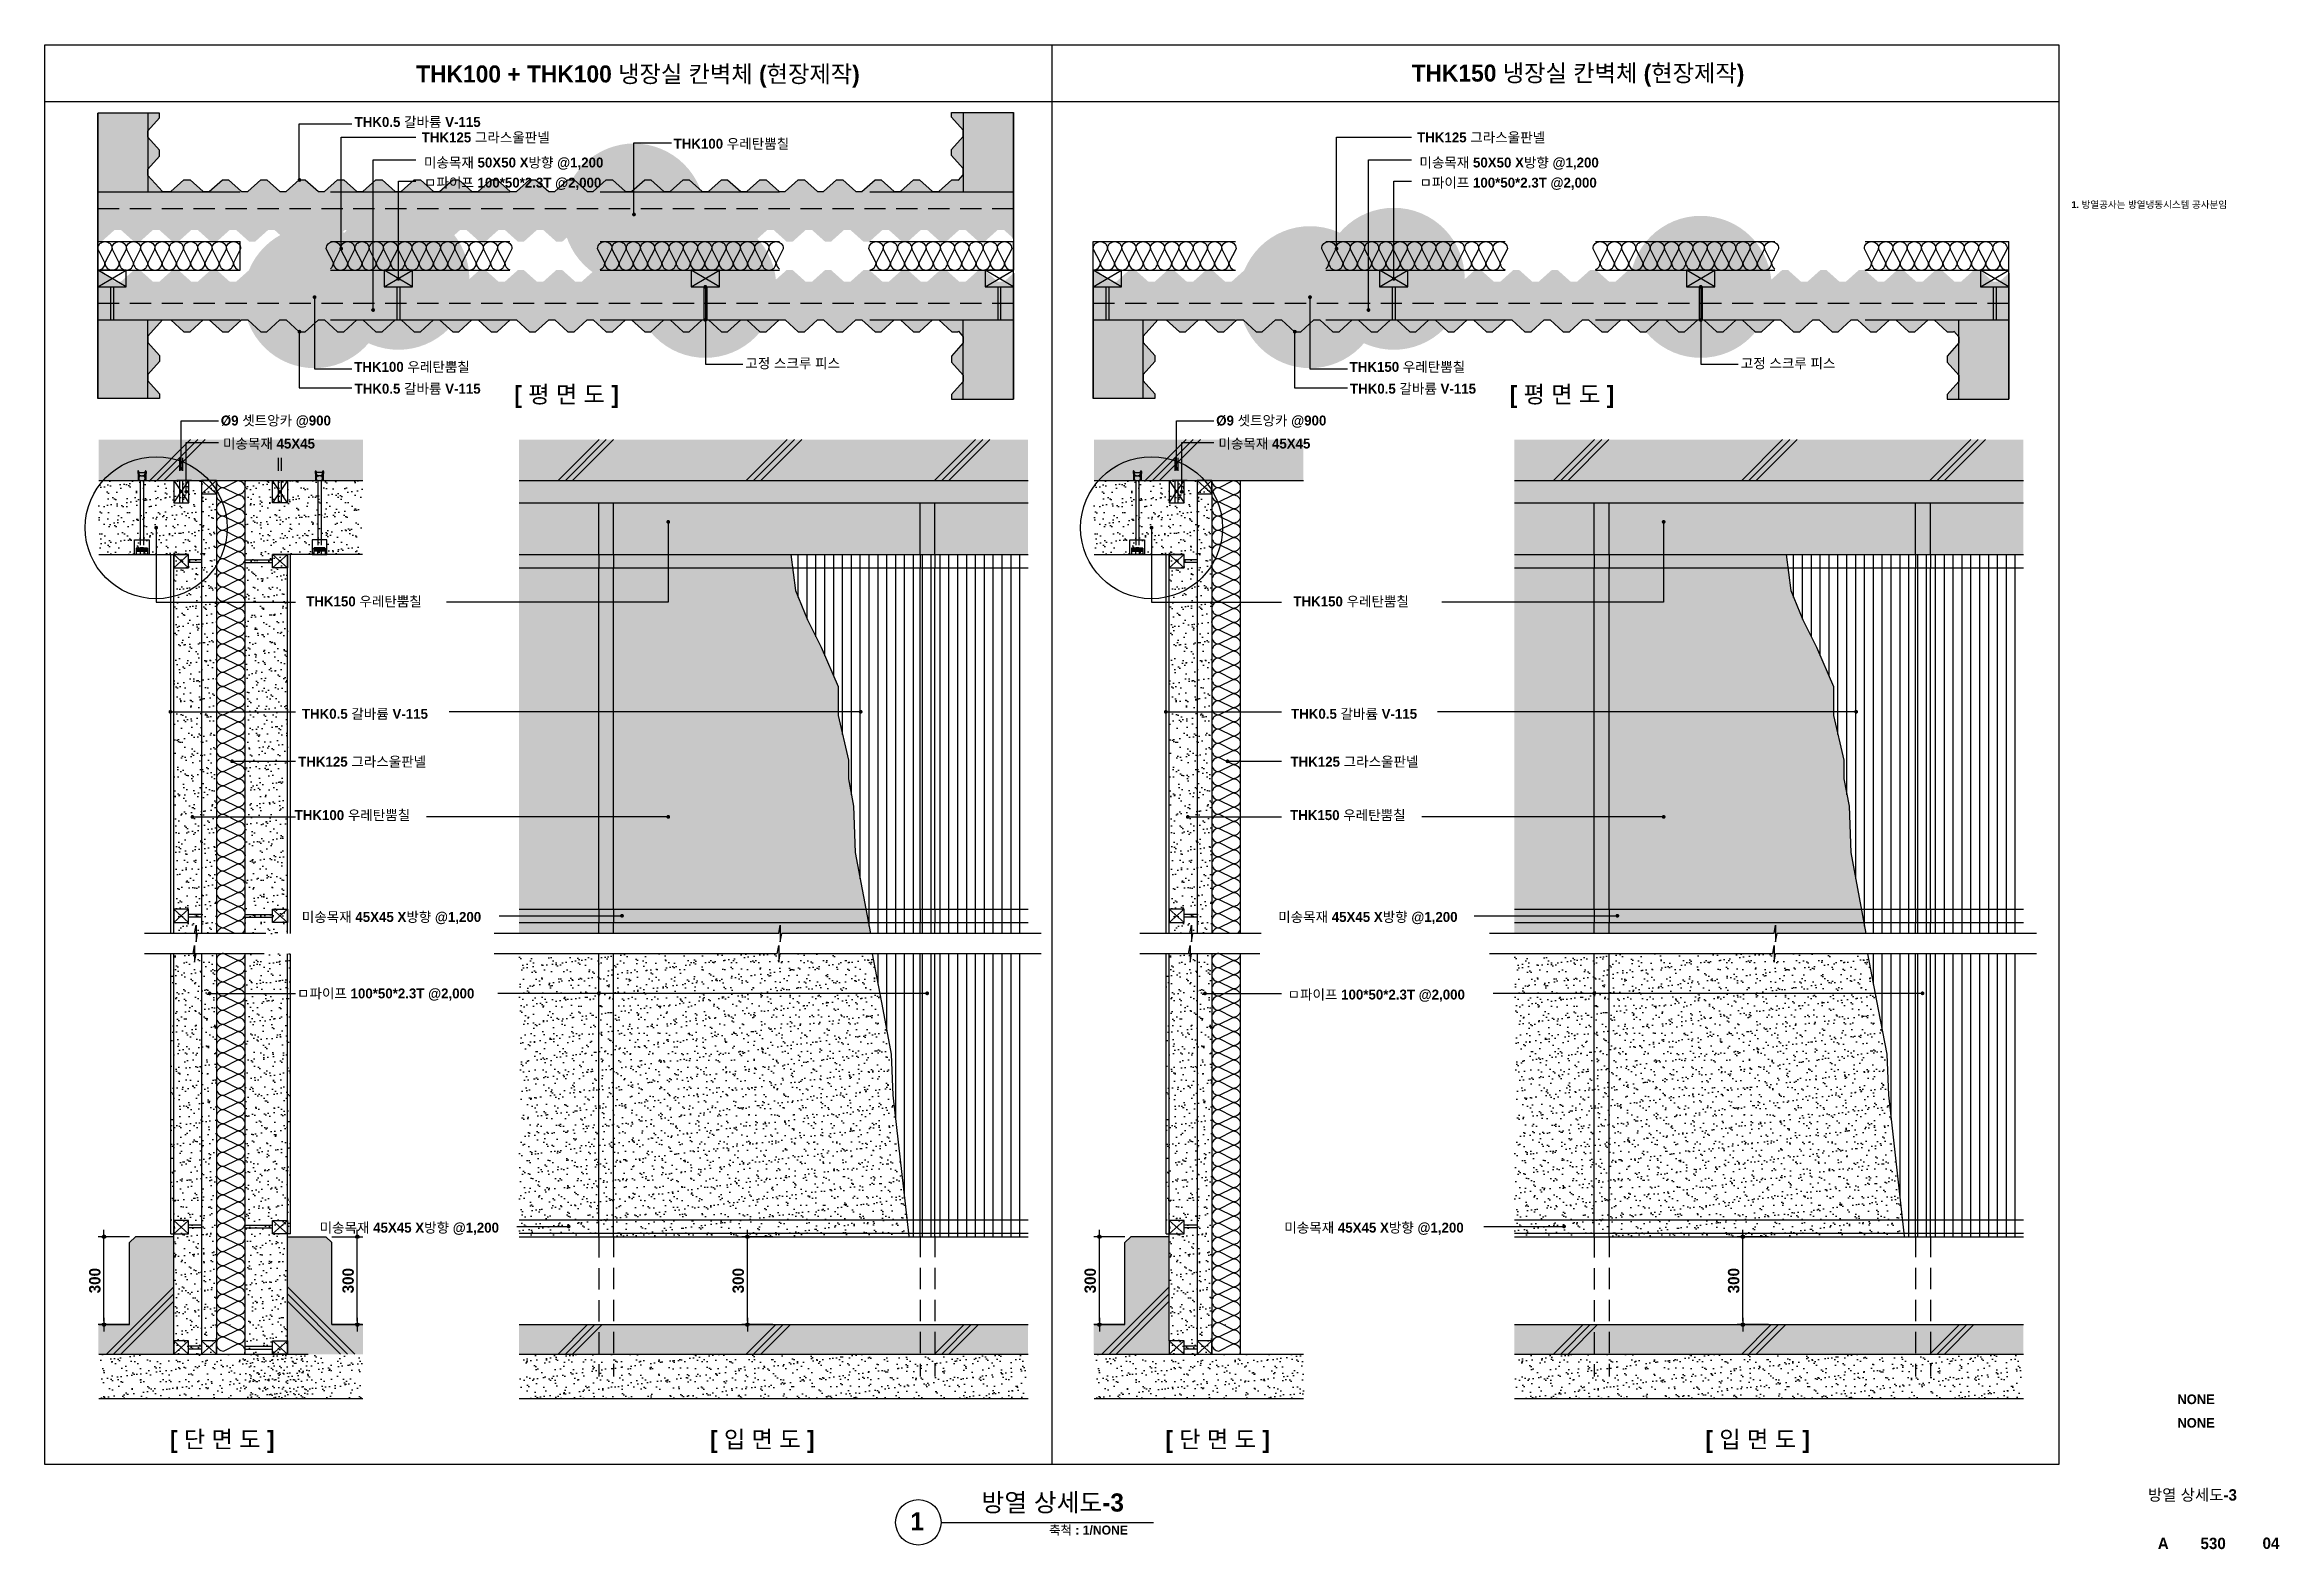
# Model space of a CAD drawing. Extents: x 0 to 33270, y 0 to 5940.
# Drawn here: x 17000 to 24871, y 251 to 5550 of the extents above; entities that cross this region are included whole.
import ezdxf
from ezdxf.enums import TextEntityAlignment as Align

# ---------------------------------------------------------------- set-up
doc = ezdxf.new("R2010")
doc.units = 0
doc.header["$LTSCALE"] = 300
doc.header["$MEASUREMENT"] = 0
doc.header["$PDSIZE"] = -2
doc.linetypes.add('HIDDEN', pattern=[0.375, 0.25, -0.125])
doc.linetypes.add('JIS_02_0.7', pattern=[1.35, 0.75, -0.6])
doc.layers.get('0').update_dxf_attribs({"linetype": 'CONTINUOUS'})
doc.layers.get('Defpoints').update_dxf_attribs({"color": 143, "linetype": 'CONTINUOUS'})
for name, color, linetype in [('A-ANNO-GRA1', 7, 'CONTINUOUS'), ('A-ANNO-LEAD', 4, 'CONTINUOUS'), ('A-ANNO-TEXT1', 7, 'CONTINUOUS'), ('A-DIM', 7, 'CONTINUOUS'), ('A-LEAD', 6, 'CONTINUOUS'), ('A-ST-AXIS-BUB', 7, 'CONTINUOUS'), ('A-SYM1', 7, 'CONTINUOUS'), ('A-TITLE', 3, 'CONTINUOUS'), ('col-so', 253, 'CONTINUOUS'), ('conc', 2, 'CONTINUOUS'), ('DIM', 7, 'CONTINUOUS'), ('HATCH', 5, 'CONTINUOUS'), ('HIDDEN', 6, 'HIDDEN'), ('W', 4, 'CONTINUOUS'), ('WALL1', 2, 'CONTINUOUS'), ('WALL3', 3, 'CONTINUOUS'), ('WALL4', 5, 'CONTINUOUS'), ('갈바륨', 6, 'CONTINUOUS'), ('단열', 251, 'CONTINUOUS'), ('볼트', 253, 'JIS_02_0.7'), ('점선', 5, 'JIS_02_0.7')]:
    doc.layers.add(name, color=color, linetype=linetype)
doc.styles.add('2020음성 1차', font='나눔고딕Bold.ttf')
doc.styles.get("Standard").update_dxf_attribs({"font": '나눔고딕.ttf'})
doc.dimstyles.new('RI-DOT-150', dxfattribs={"dimscale": 150, "dimtxt": 3, "dimasz": 1, "dimexe": 2, "dimexo": 2, "dimgap": 1, "dimtad": 1, "dimdec": 0, "dimzin": 9, "dimdsep": 46, "dimtxsty": '2020음성 1차', "dimcen": 0, "dimclrd": 256, "dimclre": 256, "dimclrt": 3, "dimadec": 0, "dimazin": 0, "dimtm": 1e-09, "dimtfac": 1, "dimtdec": 0, "dimtix": 1, "dimtmove": 2, "dimatfit": 3, "dimfxl": 1.25, "dimtolj": 1, "dimtzin": 0, "dimlwd": -1, "dimlwe": -1, "dimarcsym": 0})
doc.dimstyles.get("Standard").update_dxf_attribs({"dimtxt": 0.18, "dimasz": 0.18, "dimexe": 0.18, "dimexo": 0.0625, "dimgap": 0.09, "dimtad": 0, "dimtih": 1, "dimtoh": 1, "dimdec": 4, "dimzin": 0, "dimdsep": 46, "dimtxsty": 'Standard', "dimcen": 0.09, "dimadec": 0, "dimazin": 0, "dimtfac": 1, "dimtdec": 4, "dimtofl": 0, "dimtmove": 0, "dimatfit": 3, "dimfxl": 1, "dimtolj": 1, "dimtzin": 0, "dimarcsym": 0})
pattern_1 = [(37.5, (20346.144, 339.607), (-1.60605, 49.12552), [0, -38.7533, 0, -43.3425, 0, -41.43035]), (7.5, (20346.144, 339.61), (45.1215, 71.9523), [0, -20.9064, 0, -34.92897, 0, -13.3852]), (327.5, (20314.784, 339.607), (79.3969, 0.1443), [0, -12.7478, 0, -45.89208, 0, -59.91466]), (317.5, (20314.784, 339.61), (76.643, 22.3769), [0, -6.3739, 0, -30.0848, 0, -34.41906])]
pattern_2 = [(37.5, (-4756810.613, 744689.354), (-1.60605334, 49.12552443), [0, -38.7533091, 0, -43.34251677, 0, -41.4303469]), (7.5, (-4756810.613, 744689.354), (45.1215156, 71.9523019), [0, -20.90639044, 0, -34.9289694, 0, -13.385189]), (327.5, (-4756841.973, 744689.354), (79.39690934, 0.14428095), [0, -12.74779905, 0, -45.8920766, 0, -59.91465554]), (317.5, (-4756841.97, 744689.354), (76.6429958, 22.3768635), [0, -6.37389953, 0, -30.08480576, 0, -34.41905744])]
pattern_3 = [(37.5, (16840, 339.607), (-1.60605, 49.12552), [0, -38.7533, 0, -43.3425, 0, -41.43035]), (7.5, (16840, 339.61), (45.1215, 71.9523), [0, -20.9064, 0, -34.92897, 0, -13.3852]), (327.5, (16808.64, 339.607), (79.3969, 0.1443), [0, -12.7478, 0, -45.89208, 0, -59.91466]), (317.5, (16808.64, 339.61), (76.643, 22.3769), [0, -6.3739, 0, -30.0848, 0, -34.41906])]
pattern_4 = [(37.5, (18344.793, 380), (-1.60605, 49.12552), [0, -38.7533, 0, -43.3425, 0, -41.43035]), (7.5, (18344.793, 380), (45.1215, 71.9523), [0, -20.9064, 0, -34.92897, 0, -13.3852]), (327.5, (18313.434, 380), (79.3969, 0.1443), [0, -12.7478, 0, -45.89208, 0, -59.91466]), (317.5, (18313.434, 380), (76.643, 22.3769), [0, -6.3739, 0, -30.0848, 0, -34.41906])]
pattern_5 = [(37.5, (18328.18, 339.607), (-1.60605, 49.1255), [0, -38.7533, 0, -43.3425, 0, -41.43035]), (7.5, (18328.18, 339.61), (45.1215, 71.9523), [0, -20.9064, 0, -34.929, 0, -13.3852]), (327.5, (18296.82, 339.607), (79.3969, 0.1443), [0, -12.7478, 0, -45.8921, 0, -59.91466]), (317.5, (18296.82, 339.61), (76.643, 22.3769), [0, -6.3739, 0, -30.0848, 0, -34.41906])]

msp = doc.modelspace()

# ---------------------------------------------------------------- texts
at = {"layer": 'A-ANNO-TEXT1', "style": '2020음성 1차'}
for s, height, p in [('THK100 + THK100 냉장실 칸벽체 (현장제작)', 60, (18308.6, 5417)), ('THK150 냉장실 칸벽체 (현장제작)', 60, (21814.7, 5420)), ('THK0.5 갈바륨 V-115', 35, (18091.6, 5260.4)), ('THK125 그라스울판넬', 35, (18328, 5206)), ('THK100 우레탄뿜칠 ', 35, (19215.3, 5183.7)), ('THK125 그라스울판넬', 35, (21834.2, 5206)), ('미송목재 50X50 X방향 @1,200 ', 35, (18336, 5117.6)), ('미송목재 50X50 X방향 @1,200 ', 35, (21842.2, 5117.6)), ('ㅁ파이프 100*50*2.3T @2,000', 35, (18336, 5046.7)), ('ㅁ파이프 100*50*2.3T @2,000', 35, (21842.2, 5046.7)), ('THK100 우레탄뿜칠 ', 35, (18090.3, 4397.9)), ('고정 스크루 피스', 35, (19468, 4410.5)), ('THK150 우레탄뿜칠 ', 35, (21596.5, 4397.9)), ('고정 스크루 피스', 35, (22974.1, 4410.5)), ('THK0.5 갈바륨 V-115', 35, (18091.6, 4321.1)), ('THK0.5 갈바륨 V-115', 35, (21597.7, 4321.1)), ('Ø9 셋트앙카 @900', 35, (17620.4, 4209)), ('Ø9 셋트앙카 @900', 35, (21126.5, 4209)), ('미송목재 45X45', 35, (17628, 4127.8)), ('미송목재 45X45', 35, (21134.2, 4127.8)), ('THK150 우레탄뿜칠 ', 35, (17921.2, 3571.9)), ('THK150 우레탄뿜칠 ', 35, (21398.3, 3571.9)), ('THK0.5 갈바륨 V-115', 35, (17906, 3176.1)), ('THK0.5 갈바륨 V-115', 35, (21390.1, 3176.1)), ('THK125 그라스울판넬', 35, (17892.9, 3007.5)), ('THK125 그라스울판넬', 35, (21388.1, 3007.5)), ('THK100 우레탄뿜칠 ', 35, (17880.5, 2819.3)), ('THK150 우레탄뿜칠 ', 35, (21386.7, 2819.3)), ('미송목재 45X45 X방향 @1,200', 35, (17905.6, 2460.7)), ('미송목재 45X45 X방향 @1,200', 35, (21344.7, 2460.7)), ('ㅁ파이프 100*50*2.3T @2,000', 35, (17888.7, 2191.4)), ('ㅁ파이프 100*50*2.3T @2,000', 35, (21377.8, 2187.4)), ('미송목재 45X45 X방향 @1,200', 35, (17968.3, 1366.6)), ('미송목재 45X45 X방향 @1,200', 35, (21366.4, 1366.6))]:
    msp.add_text(s, height=height, dxfattribs=at).set_placement(p)
for s, height, p in [('1. 방열공사는 방열냉동시스템 공사분임', 24, (24139, 4986.8)), ('NONE', 34, (24512.1, 779.6)), ('NONE', 34, (24512.1, 696.6)), ('방열 상세도-3', 64, (20299.8, 416.2))]:
    msp.add_text(s, height=height, dxfattribs=at).set_placement(p, align=Align.MIDDLE_LEFT)
at = {"layer": 'A-ANNO-TEXT1', "color": 2, "style": '2020음성 1차'}
for s, p in [('[ 단 면 도 ]', (17441.1, 608.7)), ('[ 입 면 도 ]', (19343.4, 608.7)), ('[ 단 면 도 ]', (20947.2, 608.7)), ('[ 입 면 도 ]', (22849.5, 608.7))]:
    msp.add_text(s, height=60, dxfattribs=at).set_placement(p)
at = {"layer": 'A-ANNO-TEXT1', "linetype": 'ByBlock', "style": '2020음성 1차'}
for s, p in [('방열 상세도-3', (24565, 443)), ('04', (24841.6, 272.7))]:
    msp.add_text(s, height=40, dxfattribs=at).set_placement(p, align=Align.MIDDLE_CENTER)
at = {"layer": 'A-ANNO-TEXT1', "style": '2020음성 1차'}
msp.add_text('1', height=64, dxfattribs=at).set_placement((20073.1, 349.7), align=Align.MIDDLE)
msp.add_text('축척 : 1/NONE', height=32, dxfattribs=at).set_placement((20815.6, 303), align=Align.RIGHT)
at = {"layer": 'A-ANNO-TEXT1', "linetype": 'ByBlock', "style": '2020음성 1차'}
for s, p in [('A', (24442.9, 272)), ('530', (24593.3, 272))]:
    msp.add_text(s, height=40, dxfattribs=at).set_placement(p, align=Align.MIDDLE_LEFT)
at = {"layer": 'A-TITLE', "color": 2, "style": '2020음성 1차'}
for p in [(18653.9, 4288.8), (22160, 4288.8)]:
    msp.add_text('[ 평 면 도 ]', height=60, dxfattribs=at).set_placement(p)

# ---------------------------------------------------------------- blocks, each defined once
blk = doc.blocks.new('DIMDOT')
at = {"layer": 'A-DIM', "color": 7, "linetype": 'Continuous'}
blk.add_line((-2, 0), (2, 0), dxfattribs=at)
for radius in [0.5, 0.25]:
    blk.add_circle((0, 0), radius, dxfattribs=at)
blk = doc.blocks.new('*D6')
at = {"layer": 'Defpoints', "color": 0}
for p in [(20715, 1352.3), (20825, 1352.3), (20825, 1042.4)]:
    blk.add_point(p, dxfattribs=at)
at = {"layer": 'DIM'}
for p, q in [((20805, 1352.3), (20695, 1352.3)), ((20715, 1054.4), (20715, 1340.3)), ((20805, 1042.4), (20695, 1042.4))]:
    blk.add_line(p, q, dxfattribs=at)
at = {"layer": 'DIM', "linetype": 'ByBlock', "xscale": 11.99999999999999, "yscale": 11.99999999999999, "zscale": 11.99999999999999}
for p, rotation in [((20715, 1352.3), 90), ((20715, 1042.4), 270)]:
    blk.add_blockref('DIMDOT', p, dxfattribs=dict(at, rotation=rotation))
at = {"layer": 'DIM', "color": 3, "ltscale": 10, "insert": (20682.9, 1197.3), "char_height": 40, "attachment_point": 5, "rotation": 90, "style": '2020음성 1차'}
blk.add_mtext('\\A1;300', dxfattribs=at)
blk = doc.blocks.new('*D7')
at = {"layer": 'Defpoints', "color": 0}
for p in [(22981.3, 1352.3), (23091.3, 1352.3), (23091.3, 1042.4)]:
    blk.add_point(p, dxfattribs=at)
at = {"layer": 'DIM'}
for p, q in [((23071.3, 1352.3), (22961.3, 1352.3)), ((22981.3, 1054.4), (22981.3, 1340.3)), ((23071.3, 1042.4), (22961.3, 1042.4))]:
    blk.add_line(p, q, dxfattribs=at)
at = {"layer": 'DIM', "linetype": 'ByBlock', "xscale": 11.99999999999999, "yscale": 11.99999999999999, "zscale": 11.99999999999999}
for p, rotation in [((22981.3, 1352.3), 90), ((22981.3, 1042.4), 270)]:
    blk.add_blockref('DIMDOT', p, dxfattribs=dict(at, rotation=rotation))
at = {"layer": 'DIM', "color": 3, "ltscale": 10, "insert": (22949.3, 1197.3), "char_height": 40, "attachment_point": 5, "rotation": 90, "style": '2020음성 1차'}
blk.add_mtext('\\A1;300', dxfattribs=at)
blk = doc.blocks.new('*D15')
at = {"layer": 'Defpoints', "color": 0}
for p in [(17208.8, 1352.3), (17318.8, 1352.3), (17318.8, 1042.4)]:
    blk.add_point(p, dxfattribs=at)
at = {"layer": 'DIM'}
for p, q in [((17298.8, 1352.3), (17188.8, 1352.3)), ((17208.8, 1054.4), (17208.8, 1340.3)), ((17298.8, 1042.4), (17188.8, 1042.4))]:
    blk.add_line(p, q, dxfattribs=at)
at = {"layer": 'DIM', "linetype": 'ByBlock', "xscale": 11.99999999999999, "yscale": 11.99999999999999, "zscale": 11.99999999999999}
for p, rotation in [((17208.8, 1352.3), 90), ((17208.8, 1042.4), 270)]:
    blk.add_blockref('DIMDOT', p, dxfattribs=dict(at, rotation=rotation))
at = {"layer": 'DIM', "color": 3, "ltscale": 10, "insert": (17176.8, 1197.3), "char_height": 40, "attachment_point": 5, "rotation": 90, "style": '2020음성 1차'}
blk.add_mtext('\\A1;300', dxfattribs=at)
blk = doc.blocks.new('*D16')
at = {"layer": 'Defpoints', "color": 0}
for p in [(19475.2, 1352.3), (19585.2, 1352.3), (19585.2, 1042.4)]:
    blk.add_point(p, dxfattribs=at)
at = {"layer": 'DIM'}
for p, q in [((19565.2, 1352.3), (19455.2, 1352.3)), ((19475.2, 1054.4), (19475.2, 1340.3)), ((19565.2, 1042.4), (19455.2, 1042.4))]:
    blk.add_line(p, q, dxfattribs=at)
at = {"layer": 'DIM', "linetype": 'ByBlock', "xscale": 11.99999999999999, "yscale": 11.99999999999999, "zscale": 11.99999999999999}
for p, rotation in [((19475.2, 1352.3), 90), ((19475.2, 1042.4), 270)]:
    blk.add_blockref('DIMDOT', p, dxfattribs=dict(at, rotation=rotation))
at = {"layer": 'DIM', "color": 3, "ltscale": 10, "insert": (19443.1, 1197.3), "char_height": 40, "attachment_point": 5, "rotation": 90, "style": '2020음성 1차'}
blk.add_mtext('\\A1;300', dxfattribs=at)
blk = doc.blocks.new('*D17')
at = {"layer": 'Defpoints', "color": 0}
for p in [(17991.1, 1352.3), (18101.1, 1352.3), (17991.1, 1042.4)]:
    blk.add_point(p, dxfattribs=at)
at = {"layer": 'DIM'}
for p, q in [((18011.1, 1352.3), (18121.1, 1352.3)), ((18101.1, 1054.4), (18101.1, 1340.3)), ((18011.1, 1042.4), (18121.1, 1042.4))]:
    blk.add_line(p, q, dxfattribs=at)
at = {"layer": 'DIM', "linetype": 'ByBlock', "xscale": 11.99999999999999, "yscale": 11.99999999999999, "zscale": 11.99999999999999}
for p, rotation in [((18101.1, 1352.3), 90), ((18101.1, 1042.4), 270)]:
    blk.add_blockref('DIMDOT', p, dxfattribs=dict(at, rotation=rotation))
at = {"layer": 'DIM', "color": 3, "ltscale": 10, "insert": (18069, 1197.3), "char_height": 40, "attachment_point": 5, "rotation": 90, "style": '2020음성 1차'}
blk.add_mtext('\\A1;300', dxfattribs=at)

# ---------------------------------------------------------------- dimensions: what is measured, and where the dimension line sits
at = {"layer": 'DIM', "linetype": 'Continuous'}
for base, p1, p2, picture, middle in [((17208.8, 1352.3), (17318.8, 1042.4), (17318.8, 1352.3), '*D15', (17176.8, 1197.3)), ((18101.1, 1352.3), (17991.1, 1042.4), (17991.1, 1352.3), '*D17', (18069, 1197.3)), ((19475.2, 1352.3), (19585.2, 1042.4), (19585.2, 1352.3), '*D16', (19443.1, 1197.3)), ((20715, 1352.3), (20825, 1042.4), (20825, 1352.3), '*D6', (20682.9, 1197.3)), ((22981.3, 1352.3), (23091.3, 1042.4), (23091.3, 1352.3), '*D7', (22949.3, 1197.3))]:
    dim = msp.add_linear_dim(base=base, p1=p1, p2=p2, angle=90, text='300', dimstyle='RI-DOT-150', override={"dimscale": 10, "dimtxt": 4, "dimasz": 1.2, "dimlunit": 6, "dimblk1": 'DIMDOT', "dimblk2": 'DIMDOT', "dimsah": 1}, dxfattribs=at)
    dim.commit()
    dim.dimension.update_dxf_attribs({"geometry": picture, "text_midpoint": middle})

# ---------------------------------------------------------------- hatches: boundary and pattern name
at = {"layer": 'col-so', "transparency": 33554687}
h = msp.add_hatch(color=256, dxfattribs=at)
h.dxf.hatch_style = 1
h.paths.add_polyline_path([(17190.3, 4014.9), (18121.1, 4014.9), (18121.1, 4159.2), (17190.3, 4159.2)])
h = msp.add_hatch(color=256, dxfattribs=at)
h.dxf.hatch_style = 1
h.paths.add_polyline_path([(18670.9, 4014.9), (20463.7, 4014.9), (20463.7, 4159.2), (18670.9, 4159.2)])
h = msp.add_hatch(color=256, dxfattribs=at)
h.dxf.hatch_style = 1
h.paths.add_polyline_path([(20696.5, 4014.9), (21433.9, 4014.9), (21433.9, 4159.2), (20696.5, 4159.2)])
h = msp.add_hatch(color=256, dxfattribs=at)
h.dxf.hatch_style = 1
h.paths.add_polyline_path([(22177.1, 4014.9), (23969.8, 4014.9), (23969.8, 4159.2), (22177.1, 4159.2)])
h = msp.add_hatch(color=256, dxfattribs=at)
h.dxf.hatch_style = 1
h.paths.add_polyline_path([(17455, 1352.3), (17319.7, 1352.3), (17298.8, 1331.5), (17298.8, 1042.4), (17188.8, 1042.4), (17188.8, 938.3), (17455, 938.3)])
h = msp.add_hatch(color=256, dxfattribs=at)
h.dxf.hatch_style = 1
h.paths.add_polyline_path([(17855, 1352.3), (17990.3, 1352.3), (18011.1, 1331.5), (18011.1, 1042.4), (18121.1, 1042.4), (18121.1, 938.3), (17855, 938.3)])
h = msp.add_hatch(color=256, dxfattribs=at)
h.dxf.hatch_style = 1
h.paths.add_polyline_path([(20961.1, 1352.3), (20825.8, 1352.3), (20805, 1331.5), (20805, 1042.4), (20695, 1042.4), (20695, 938.3), (20961.1, 938.3)])
h = msp.add_hatch(color=256, dxfattribs=at)
h.dxf.hatch_style = 1
h.paths.add_polyline_path([(18670.9, 1042.4), (20463.7, 1042.4), (20463.7, 938.3), (18670.9, 938.3)])
h = msp.add_hatch(color=256, dxfattribs=at)
h.dxf.hatch_style = 1
h.paths.add_polyline_path([(22177.1, 1042.4), (23969.8, 1042.4), (23969.8, 938.3), (22177.1, 938.3)])
at = {"layer": 'HATCH'}
h = msp.add_hatch(dxfattribs=at)
h.set_pattern_fill('AR-SAND', color=256, scale=25.495598, style=0)
h.set_pattern_definition(pattern_2)
h.paths.add_polyline_path([(17363.5, 5111.1), (17363.5, 5089.5), (17414.6, 5032.5), (17444.5, 5032.5), (17490.5, 5073.6), (17512.2, 5073.6), (17558.1, 5032.5), (17579.8, 5032.5), (17625.8, 5073.6), (17647.4, 5073.6), (17693.4, 5032.5), (17715, 5032.5), (17761, 5073.6), (17782.6, 5073.6), (17828.6, 5032.5), (17850.3, 5032.5), (17896.2, 5073.6), (17917.9, 5073.6), (17963.9, 5032.5), (17985.5, 5032.5), (18031.5, 5073.6), (18053.1, 5073.6), (18099.1, 5032.5), (18120.7, 5032.5), (18166.7, 5073.6), (18188.3, 5073.6), (18234.3, 5032.5), (18240.7, 5032.5), (18240.7, 4874.7), (18214.8, 4897.9), (18193.2, 4897.9), (18147.2, 4856.7), (18125.5, 4856.7), (18079.6, 4897.9), (18057.9, 4897.9), (18011.9, 4856.7), (17990.3, 4856.7), (17944.3, 4897.9), (17922.7, 4897.9), (17876.7, 4856.7), (17855.1, 4856.7), (17809.1, 4897.9), (17787.5, 4897.9), (17741.5, 4856.7), (17719.8, 4856.7), (17673.9, 4897.9), (17652.2, 4897.9), (17606.2, 4856.7), (17584.6, 4856.7), (17538.6, 4897.9), (17517, 4897.9), (17471, 4856.7), (17449.4, 4856.7), (17403.4, 4897.9), (17381.7, 4897.9), (17335.8, 4856.7), (17314.1, 4856.7), (17268.1, 4897.9), (17246.5, 4897.9), (17200.5, 4856.7), (17187.1, 4856.7), (17187.1, 5309), (17404.7, 5309), (17404.7, 5292.3), (17363.5, 5246.4), (17363.5, 5224.7), (17404.7, 5178.7), (17404.7, 5157.1)])
h.paths.add_polyline_path([(18240.7, 5032.5), (18250.9, 5032.5), (18250.9, 4865.6), (18240.7, 4874.7)])
h.paths.add_polyline_path([(18328.4, 4897.9), (18282.4, 4856.7), (18260.8, 4856.7), (18250.9, 4865.6), (18250.9, 5032.5), (18256, 5032.5), (18301.9, 5073.6), (18323.6, 5073.6), (18369.6, 5032.5), (18391.2, 5032.5), (18437.2, 5073.6), (18458.8, 5073.6), (18504.8, 5032.5), (18526.4, 5032.5), (18572.4, 5073.6), (18594.1, 5073.6), (18640, 5032.5), (18661.7, 5032.5), (18707.7, 5073.6), (18729.3, 5073.6), (18775.3, 5032.5), (18796.9, 5032.5), (18842.9, 5073.6), (18864.5, 5073.6), (18910.5, 5032.5), (18932.1, 5032.5), (18978.1, 5073.6), (18999.8, 5073.6), (19045.7, 5032.5), (19067.4, 5032.5), (19113.4, 5073.6), (19135, 5073.6), (19181, 5032.5), (19202.6, 5032.5), (19248.6, 5073.6), (19270.2, 5073.6), (19316.2, 5032.5), (19337.9, 5032.5), (19383.8, 5073.6), (19405.5, 5073.6), (19451.5, 5032.5), (19473.1, 5032.5), (19519.1, 5073.6), (19540.7, 5073.6), (19586.7, 5032.5), (19608.3, 5032.5), (19654.3, 5073.6), (19675.9, 5073.6), (19721.9, 5032.5), (19743.6, 5032.5), (19789.5, 5073.6), (19811.2, 5073.6), (19857.2, 5032.5), (19878.8, 5032.5), (19924.8, 5073.6), (19946.4, 5073.6), (19992.4, 5032.5), (20014, 5032.5), (20060, 5073.6), (20081.7, 5073.6), (20127.6, 5032.5), (20149.3, 5032.5), (20195.3, 5073.6), (20216.9, 5073.6), (20218.3, 5072.4), (20235.7, 5091.9), (20235.7, 5113.5), (20194.5, 5159.5), (20194.5, 5181.1), (20235.7, 5227.1), (20235.7, 5248.7), (20194.5, 5294.7), (20194.5, 5311.4), (20412.1, 5311.4), (20412.1, 4867.9), (20378.6, 4897.9), (20357, 4897.9), (20357, 4897.9), (20311, 4856.7), (20289.3, 4856.7), (20243.3, 4897.9), (20221.7, 4897.9), (20175.7, 4856.7), (20154.1, 4856.7), (20108.1, 4897.9), (20086.5, 4897.9), (20040.5, 4856.7), (20018.9, 4856.7), (19972.9, 4897.9), (19951.2, 4897.9), (19905.3, 4856.7), (19883.6, 4856.7), (19837.6, 4897.9), (19816, 4897.9), (19770, 4856.7), (19748.4, 4856.7), (19702.4, 4897.9), (19680.8, 4897.9), (19634.8, 4856.7), (19613.1, 4856.7), (19567.2, 4897.9), (19545.5, 4897.9), (19499.5, 4856.7), (19477.9, 4856.7), (19431.9, 4897.9), (19410.3, 4897.9), (19364.3, 4856.7), (19342.7, 4856.7), (19296.7, 4897.9), (19275.1, 4897.9), (19229.1, 4856.7), (19207.4, 4856.7), (19161.5, 4897.9), (19139.8, 4897.9), (19093.8, 4856.7), (19072.2, 4856.7), (19026.2, 4897.9), (19004.6, 4897.9), (18958.6, 4856.7), (18937, 4856.7), (18891, 4897.9), (18869.3, 4897.9), (18823.4, 4856.7), (18801.7, 4856.7), (18755.7, 4897.9), (18734.1, 4897.9), (18688.1, 4856.7), (18666.5, 4856.7), (18620.5, 4897.9), (18598.9, 4897.9), (18552.9, 4856.7), (18531.3, 4856.7), (18485.3, 4897.9), (18463.6, 4897.9), (18417.7, 4856.7), (18396, 4856.7), (18350, 4897.9)])
h = msp.add_hatch(dxfattribs=at)
h.set_pattern_fill('AR-SAND', color=256, scale=25.495598, style=0)
h.set_pattern_definition(pattern_2)
h.paths.add_polyline_path([(17363.5, 4501.8), (17363.5, 4523.5), (17414.6, 4580.5), (17444.5, 4580.5), (17490.5, 4539.3), (17512.2, 4539.3), (17558.1, 4580.5), (17579.8, 4580.5), (17625.8, 4539.3), (17647.4, 4539.3), (17693.4, 4580.5), (17715, 4580.5), (17761, 4539.3), (17782.6, 4539.3), (17828.6, 4580.5), (17850.3, 4580.5), (17896.2, 4539.3), (17917.9, 4539.3), (17963.9, 4580.5), (17985.5, 4580.5), (18031.5, 4539.3), (18053.1, 4539.3), (18099.1, 4580.5), (18120.7, 4580.5), (18166.7, 4539.3), (18188.3, 4539.3), (18234.3, 4580.5), (18240.7, 4580.5), (18240.7, 4738.2), (18214.8, 4715.1), (18193.2, 4715.1), (18147.2, 4756.2), (18125.5, 4756.2), (18079.6, 4715.1), (18057.9, 4715.1), (18011.9, 4756.2), (17990.3, 4756.2), (17944.3, 4715.1), (17922.7, 4715.1), (17876.7, 4756.2), (17855.1, 4756.2), (17809.1, 4715.1), (17787.5, 4715.1), (17741.5, 4756.2), (17719.8, 4756.2), (17673.9, 4715.1), (17652.2, 4715.1), (17606.2, 4756.2), (17584.6, 4756.2), (17538.6, 4715.1), (17517, 4715.1), (17471, 4756.2), (17449.4, 4756.2), (17403.4, 4715.1), (17381.7, 4715.1), (17335.8, 4756.2), (17314.1, 4756.2), (17268.1, 4715.1), (17246.5, 4715.1), (17200.5, 4756.2), (17187.1, 4756.2), (17187.1, 4304), (17404.7, 4304), (17404.7, 4320.6), (17363.5, 4366.6), (17363.5, 4388.2), (17404.7, 4434.2), (17404.7, 4455.9)])
h.paths.add_polyline_path([(18240.7, 4580.5), (18250.9, 4580.5), (18250.9, 4747.4), (18240.7, 4738.2)])
h.paths.add_polyline_path([(18328.4, 4715.1), (18282.4, 4756.2), (18260.8, 4756.2), (18250.9, 4747.4), (18250.9, 4580.5), (18256, 4580.5), (18301.9, 4539.3), (18323.6, 4539.3), (18369.6, 4580.5), (18391.2, 4580.5), (18437.2, 4539.3), (18458.8, 4539.3), (18504.8, 4580.5), (18526.4, 4580.5), (18572.4, 4539.3), (18594.1, 4539.3), (18640, 4580.5), (18661.7, 4580.5), (18707.7, 4539.3), (18729.3, 4539.3), (18775.3, 4580.5), (18796.9, 4580.5), (18842.9, 4539.3), (18864.5, 4539.3), (18910.5, 4580.5), (18932.1, 4580.5), (18978.1, 4539.3), (18999.8, 4539.3), (19045.7, 4580.5), (19067.4, 4580.5), (19113.4, 4539.3), (19135, 4539.3), (19181, 4580.5), (19202.6, 4580.5), (19248.6, 4539.3), (19270.2, 4539.3), (19316.2, 4580.5), (19337.9, 4580.5), (19383.8, 4539.3), (19405.5, 4539.3), (19451.5, 4580.5), (19473.1, 4580.5), (19519.1, 4539.3), (19540.7, 4539.3), (19586.7, 4580.5), (19608.3, 4580.5), (19654.3, 4539.3), (19675.9, 4539.3), (19721.9, 4580.5), (19743.6, 4580.5), (19789.5, 4539.3), (19811.2, 4539.3), (19857.2, 4580.5), (19878.8, 4580.5), (19924.8, 4539.3), (19946.4, 4539.3), (19992.4, 4580.5), (20014, 4580.5), (20060, 4539.3), (20081.7, 4539.3), (20127.6, 4580.5), (20149.3, 4580.5), (20195.3, 4539.3), (20216.9, 4539.3), (20218.3, 4540.6), (20235.7, 4521.1), (20235.7, 4499.5), (20194.5, 4453.5), (20194.5, 4431.9), (20235.7, 4385.9), (20235.7, 4364.2), (20194.5, 4318.3), (20194.5, 4301.6), (20412.1, 4301.6), (20412.1, 4745.1), (20378.6, 4715.1), (20357, 4715.1), (20357, 4715.1), (20311, 4756.2), (20289.3, 4756.2), (20243.3, 4715.1), (20221.7, 4715.1), (20175.7, 4756.2), (20154.1, 4756.2), (20108.1, 4715.1), (20086.5, 4715.1), (20040.5, 4756.2), (20018.9, 4756.2), (19972.9, 4715.1), (19951.2, 4715.1), (19905.3, 4756.2), (19883.6, 4756.2), (19837.6, 4715.1), (19816, 4715.1), (19770, 4756.2), (19748.4, 4756.2), (19702.4, 4715.1), (19680.8, 4715.1), (19634.8, 4756.2), (19613.1, 4756.2), (19567.2, 4715.1), (19545.5, 4715.1), (19499.5, 4756.2), (19477.9, 4756.2), (19431.9, 4715.1), (19410.3, 4715.1), (19364.3, 4756.2), (19342.7, 4756.2), (19296.7, 4715.1), (19275.1, 4715.1), (19229.1, 4756.2), (19207.4, 4756.2), (19161.5, 4715.1), (19139.8, 4715.1), (19093.8, 4756.2), (19072.2, 4756.2), (19026.2, 4715.1), (19004.6, 4715.1), (18958.6, 4756.2), (18937, 4756.2), (18891, 4715.1), (18869.3, 4715.1), (18823.4, 4756.2), (18801.7, 4756.2), (18755.7, 4715.1), (18734.1, 4715.1), (18688.1, 4756.2), (18666.5, 4756.2), (18620.5, 4715.1), (18598.9, 4715.1), (18552.9, 4756.2), (18531.3, 4756.2), (18485.3, 4715.1), (18463.6, 4715.1), (18417.7, 4756.2), (18396, 4756.2), (18350, 4715.1)])
h = msp.add_hatch(dxfattribs=at)
h.set_pattern_fill('AR-SAND', color=256, scale=25.495598, style=0)
h.set_pattern_definition([(37.5, (-4753304.47, 744689.354), (-1.60605334, 49.12552443), [0, -38.7533091, 0, -43.34251677, 0, -41.4303469]), (7.5, (-4753304.47, 744689.354), (45.1215156, 71.9523019), [0, -20.90639044, 0, -34.9289694, 0, -13.385189]), (327.5, (-4753335.83, 744689.354), (79.39690934, 0.14428095), [0, -12.74779905, 0, -45.8920766, 0, -59.91465554]), (317.5, (-4753335.83, 744689.354), (76.6429958, 22.3768635), [0, -6.37389953, 0, -30.08480576, 0, -34.41905744])])
h.paths.add_polyline_path([(20869.7, 4501.8), (20869.7, 4523.5), (20920.7, 4580.5), (20950.7, 4580.5), (20996.7, 4539.3), (21018.3, 4539.3), (21064.3, 4580.5), (21085.9, 4580.5), (21131.9, 4539.3), (21153.5, 4539.3), (21199.5, 4580.5), (21221.2, 4580.5), (21267.1, 4539.3), (21288.8, 4539.3), (21334.8, 4580.5), (21356.4, 4580.5), (21402.4, 4539.3), (21424, 4539.3), (21470, 4580.5), (21491.6, 4580.5), (21537.6, 4539.3), (21559.3, 4539.3), (21605.2, 4580.5), (21626.9, 4580.5), (21672.8, 4539.3), (21694.5, 4539.3), (21740.5, 4580.5), (21746.8, 4580.5), (21746.8, 4738.2), (21720.9, 4715.1), (21699.3, 4715.1), (21653.3, 4756.2), (21631.7, 4756.2), (21585.7, 4715.1), (21564.1, 4715.1), (21518.1, 4756.2), (21496.5, 4756.2), (21450.5, 4715.1), (21428.8, 4715.1), (21382.9, 4756.2), (21361.2, 4756.2), (21315.2, 4715.1), (21293.6, 4715.1), (21247.6, 4756.2), (21226, 4756.2), (21180, 4715.1), (21158.4, 4715.1), (21112.4, 4756.2), (21090.7, 4756.2), (21044.8, 4715.1), (21023.1, 4715.1), (20977.1, 4756.2), (20955.5, 4756.2), (20909.5, 4715.1), (20887.9, 4715.1), (20841.9, 4756.2), (20820.3, 4756.2), (20774.3, 4715.1), (20752.7, 4715.1), (20706.7, 4756.2), (20693.3, 4756.2), (20693.3, 4304), (20910.8, 4304), (20910.8, 4320.6), (20869.7, 4366.6), (20869.7, 4388.2), (20910.8, 4434.2), (20910.8, 4455.9)])
h.paths.add_polyline_path([(21746.8, 4580.5), (21757, 4580.5), (21757, 4747.4), (21746.8, 4738.2)])
h.paths.add_polyline_path([(21834.5, 4715.1), (21788.6, 4756.2), (21766.9, 4756.2), (21757, 4747.4), (21757, 4580.5), (21762.1, 4580.5), (21808.1, 4539.3), (21829.7, 4539.3), (21875.7, 4580.5), (21897.3, 4580.5), (21943.3, 4539.3), (21965, 4539.3), (22010.9, 4580.5), (22032.6, 4580.5), (22078.6, 4539.3), (22100.2, 4539.3), (22146.2, 4580.5), (22167.8, 4580.5), (22213.8, 4539.3), (22235.4, 4539.3), (22281.4, 4580.5), (22303.1, 4580.5), (22349, 4539.3), (22370.7, 4539.3), (22416.6, 4580.5), (22438.3, 4580.5), (22484.3, 4539.3), (22505.9, 4539.3), (22551.9, 4580.5), (22573.5, 4580.5), (22619.5, 4539.3), (22641.1, 4539.3), (22687.1, 4580.5), (22708.8, 4580.5), (22754.7, 4539.3), (22776.4, 4539.3), (22822.4, 4580.5), (22844, 4580.5), (22890, 4539.3), (22911.6, 4539.3), (22957.6, 4580.5), (22979.2, 4580.5), (23025.2, 4539.3), (23046.9, 4539.3), (23092.8, 4580.5), (23114.5, 4580.5), (23160.4, 4539.3), (23182.1, 4539.3), (23228.1, 4580.5), (23249.7, 4580.5), (23295.7, 4539.3), (23317.3, 4539.3), (23363.3, 4580.5), (23384.9, 4580.5), (23430.9, 4539.3), (23452.6, 4539.3), (23498.5, 4580.5), (23520.2, 4580.5), (23566.2, 4539.3), (23587.8, 4539.3), (23633.8, 4580.5), (23655.4, 4580.5), (23701.4, 4539.3), (23723, 4539.3), (23724.4, 4540.6), (23741.8, 4521.1), (23741.8, 4499.5), (23700.7, 4453.5), (23700.7, 4431.9), (23741.8, 4385.9), (23741.8, 4364.2), (23700.7, 4318.3), (23700.7, 4301.6), (23918.2, 4301.6), (23918.2, 4745.1), (23884.7, 4715.1), (23863.1, 4715.1), (23863.1, 4715.1), (23817.1, 4756.2), (23795.5, 4756.2), (23749.5, 4715.1), (23727.9, 4715.1), (23681.9, 4756.2), (23660.2, 4756.2), (23614.3, 4715.1), (23592.6, 4715.1), (23546.6, 4756.2), (23525, 4756.2), (23479, 4715.1), (23457.4, 4715.1), (23411.4, 4756.2), (23389.8, 4756.2), (23343.8, 4715.1), (23322.1, 4715.1), (23276.2, 4756.2), (23254.5, 4756.2), (23208.5, 4715.1), (23186.9, 4715.1), (23140.9, 4756.2), (23119.3, 4756.2), (23073.3, 4715.1), (23051.7, 4715.1), (23005.7, 4756.2), (22984.1, 4756.2), (22938.1, 4715.1), (22916.4, 4715.1), (22870.5, 4756.2), (22848.8, 4756.2), (22802.8, 4715.1), (22781.2, 4715.1), (22735.2, 4756.2), (22713.6, 4756.2), (22667.6, 4715.1), (22646, 4715.1), (22600, 4756.2), (22578.3, 4756.2), (22532.4, 4715.1), (22510.7, 4715.1), (22464.7, 4756.2), (22443.1, 4756.2), (22397.1, 4715.1), (22375.5, 4715.1), (22329.5, 4756.2), (22307.9, 4756.2), (22261.9, 4715.1), (22240.3, 4715.1), (22194.3, 4756.2), (22172.6, 4756.2), (22126.7, 4715.1), (22105, 4715.1), (22059, 4756.2), (22037.4, 4756.2), (21991.4, 4715.1), (21969.8, 4715.1), (21923.8, 4756.2), (21902.2, 4756.2), (21856.2, 4715.1)])
h = msp.add_hatch(dxfattribs=at)
h.set_pattern_fill('AR-SAND', color=256, scale=25.495598, style=0)
h.set_pattern_definition(pattern_4)
h.paths.add_polyline_path([(17605, 2420.2), (17605, 4014.9), (17190.3, 4014.9), (17190.3, 3754.7), (17455, 3754.7), (17455, 2420.2)])
h = msp.add_hatch(dxfattribs=at)
h.set_pattern_fill('AR-SAND', color=256, scale=25.495598, style=0)
h.set_pattern_definition(pattern_4)
h.paths.add_polyline_path([(17705, 2420.2), (17705, 4014.9), (18119.6, 4014.9), (18119.6, 3754.7), (17855, 3754.7), (17855, 2420.2)])
h = msp.add_hatch(dxfattribs=at)
h.set_pattern_fill('AR-SAND', color=256, scale=25.495598, style=0)
h.set_pattern_definition(pattern_4)
h.paths.add_polyline_path([(17705, 2420.2), (17705, 4014.9), (18119.6, 4014.9), (18119.6, 3754.7), (17855, 3754.7), (17855, 2420.2)])
h = msp.add_hatch(dxfattribs=at)
h.set_pattern_fill('AR-SAND', color=256, scale=25.495598, style=0)
h.set_pattern_definition([(37.5, (16840, 380), (-1.60605, 49.12552), [0, -38.7533, 0, -43.34252, 0, -41.43035]), (7.5, (16840, 380), (45.1215, 71.9523), [0, -20.9064, 0, -34.92897, 0, -13.3852]), (327.5, (16808.64, 380), (79.3969, 0.14428), [0, -12.7478, 0, -45.89208, 0, -59.91466]), (317.5, (16808.64, 380), (76.643, 22.3769), [0, -6.3739, 0, -30.0848, 0, -34.41906])])
h.paths.add_polyline_path([(19734.6, 3428.7), (19685.5, 3526.9), (19685.5, 3527.3), (19644.2, 3627.6), (19627.6, 3754.7), (20463.7, 3754.7), (20463.7, 4014.9), (18670.9, 4014.9), (18670.9, 2420.2), (19909, 2420.2), (19855.3, 2705.1), (19849.3, 2867.9), (19831.2, 2964.4), (19831.2, 3030.7), (19795, 3187.5), (19795, 3290)])
h = msp.add_hatch(dxfattribs=at)
h.set_pattern_fill('AR-SAND', color=256, scale=25.495598, style=0)
h.set_pattern_definition([(37.5, (21850.937, 380), (-1.60605, 49.12552), [0, -38.7533, 0, -43.3425, 0, -41.43035]), (7.5, (21850.94, 380), (45.1215, 71.9523), [0, -20.9064, 0, -34.92897, 0, -13.3852]), (327.5, (21819.578, 380), (79.3969, 0.1443), [0, -12.7478, 0, -45.89208, 0, -59.91466]), (317.5, (21819.58, 380), (76.643, 22.3769), [0, -6.3739, 0, -30.0848, 0, -34.41906])])
h.paths.add_polyline_path([(21111.1, 2420.2), (21111.1, 4014.9), (20696.5, 4014.9), (20696.5, 3754.7), (20961.1, 3754.7), (20961.1, 2420.2)])
h = msp.add_hatch(dxfattribs=at)
h.set_pattern_fill('AR-SAND', color=256, scale=25.495598, style=0)
h.set_pattern_definition([(37.5, (20346.144, 380), (-1.60605, 49.12552), [0, -38.7533, 0, -43.34252, 0, -41.43035]), (7.5, (20346.144, 380), (45.1215, 71.9523), [0, -20.9064, 0, -34.92897, 0, -13.3852]), (327.5, (20314.784, 380), (79.3969, 0.14428), [0, -12.7478, 0, -45.89208, 0, -59.91466]), (317.5, (20314.784, 380), (76.643, 22.3769), [0, -6.3739, 0, -30.0848, 0, -34.41906])])
h.paths.add_polyline_path([(23240.8, 3428.7), (23191.6, 3526.9), (23191.6, 3527.3), (23150.3, 3627.6), (23133.8, 3754.7), (23969.8, 3754.7), (23969.8, 4014.9), (22177.1, 4014.9), (22177.1, 2420.2), (23415.1, 2420.2), (23361.5, 2705.1), (23355.4, 2867.9), (23337.3, 2964.4), (23337.3, 3030.7), (23301.1, 3187.5), (23301.1, 3290)])
h = msp.add_hatch(dxfattribs=at)
h.set_pattern_fill('AR-SAND', color=256, scale=25.495598, style=0)
h.set_pattern_definition(pattern_5)
h.paths.add_polyline_path([(17605, 782.2), (17605, 2348.6), (17444.6, 2348.6), (17444.6, 1362.7), (17455, 1362.7), (17455, 938.3), (17190.3, 938.3), (17190.3, 782.2)])
h = msp.add_hatch(dxfattribs=at)
h.set_pattern_fill('AR-SAND', color=256, scale=25.495598, style=0)
h.set_pattern_definition(pattern_5)
h.paths.add_polyline_path([(17705, 782.2), (17705, 2348.6), (17865.4, 2348.6), (17865.4, 1362.7), (17855, 1362.7), (17855, 938.3), (18119.6, 938.3), (18119.6, 782.2)])
h = msp.add_hatch(dxfattribs=at)
h.set_pattern_fill('AR-SAND', color=256, scale=25.495598, style=0)
h.set_pattern_definition(pattern_3)
h.paths.add_polyline_path([(19988, 1850.8), (19982, 1995.5), (19951.8, 2152.3), (19914.9, 2348.6), (18670.9, 2348.6), (18670.9, 1354.6), (20044, 1354.6)])
h = msp.add_hatch(dxfattribs=at)
h.set_pattern_fill('AR-SAND', color=256, scale=25.495598, style=0)
h.set_pattern_definition([(37.5, (21834.324, 339.607), (-1.60605, 49.1255), [0, -38.7533, 0, -43.3425, 0, -41.43035]), (7.5, (21834.324, 339.61), (45.1215, 71.9523), [0, -20.9064, 0, -34.929, 0, -13.3852]), (327.5, (21802.965, 339.607), (79.3969, 0.1443), [0, -12.7478, 0, -45.8921, 0, -59.91466]), (317.5, (21802.965, 339.61), (76.643, 22.3769), [0, -6.3739, 0, -30.0848, 0, -34.41906])])
h.paths.add_polyline_path([(21111.1, 782.2), (21111.1, 2348.6), (20950.7, 2348.6), (20950.7, 1362.7), (20961.1, 1362.7), (20961.1, 938.3), (20696.5, 938.3), (20696.5, 782.2)])
h = msp.add_hatch(dxfattribs=at)
h.set_pattern_fill('AR-SAND', color=256, scale=25.495598, style=0)
h.set_pattern_definition(pattern_1)
h.paths.add_polyline_path([(23494.2, 1850.8), (23488.2, 1995.5), (23458, 2152.3), (23421, 2348.6), (22177.1, 2348.6), (22177.1, 1354.6), (23550.2, 1354.6)])
h = msp.add_hatch(dxfattribs=at)
h.set_pattern_fill('AR-SAND', color=256, scale=25.495598, style=0)
h.set_pattern_definition([(37.5, (-4756768.78, 744721.96), (-1.60605334, 49.12552443), [0, -38.7533091, 0, -43.34251677, 0, -41.4303469]), (7.5, (-4756768.78, 744721.96), (45.1215156, 71.9523019), [0, -20.90639044, 0, -34.9289694, 0, -13.385189]), (327.5, (-4756800.14, 744721.96), (79.39690934, 0.14428095), [0, -12.74779905, 0, -45.8920766, 0, -59.91465554]), (317.5, (-4756800.14, 744721.96), (76.6429958, 22.3768635), [0, -6.37389953, 0, -30.08480576, 0, -34.41905744])])
h.paths.add_polyline_path([(17927.8, 938.3), (17605, 938.3), (17605, 782.2), (17927.8, 782.2)])
h = msp.add_hatch(dxfattribs=at)
h.set_pattern_fill('AR-SAND', color=256, scale=25.495598, style=0)
h.set_pattern_definition(pattern_3)
h.paths.add_polyline_path([(20463.7, 938.3), (18670.9, 938.3), (18670.9, 782.2), (20463.7, 782.2)])
h = msp.add_hatch(dxfattribs=at)
h.set_pattern_fill('AR-SAND', color=256, scale=25.495598, style=0)
h.set_pattern_definition([(37.5, (-4753262.636, 744721.96), (-1.60605334, 49.12552443), [0, -38.7533091, 0, -43.34251677, 0, -41.4303469]), (7.5, (-4753262.636, 744721.96), (45.1215156, 71.9523019), [0, -20.90639044, 0, -34.9289694, 0, -13.385189]), (327.5, (-4753293.996, 744721.96), (79.39690934, 0.14428095), [0, -12.74779905, 0, -45.8920766, 0, -59.91465554]), (317.5, (-4753293.996, 744721.96), (76.6429958, 22.3768635), [0, -6.37389953, 0, -30.08480576, 0, -34.41905744])])
h.paths.add_polyline_path([(21433.9, 938.3), (21111.1, 938.3), (21111.1, 782.2), (21433.9, 782.2)])
h = msp.add_hatch(dxfattribs=at)
h.set_pattern_fill('AR-SAND', color=256, scale=25.495598, style=0)
h.set_pattern_definition(pattern_1)
h.paths.add_polyline_path([(23969.8, 938.3), (22177.1, 938.3), (22177.1, 782.2), (23969.8, 782.2)])

# ---------------------------------------------------------------- linework, layer by layer
for p, q in [((17316.7, 3754.7), (17316.7, 3806.2)), ((17316.7, 3806.2), (17368.1, 3806.2)), ((17368.1, 3806.2), (17368.1, 3754.7)), ((17993.3, 3806.2), (17941.9, 3806.2)), ((17941.9, 3806.2), (17941.9, 3754.7)), ((17993.3, 3754.7), (17993.3, 3806.2)), ((20822.8, 3754.7), (20822.8, 3806.2)), ((20822.8, 3806.2), (20874.2, 3806.2)), ((20874.2, 3806.2), (20874.2, 3754.7)), ((17368.1, 3754.7), (17316.7, 3754.7)), ((17941.9, 3754.7), (17993.3, 3754.7)), ((20874.2, 3754.7), (20822.8, 3754.7))]:
    msp.add_line(p, q)
at = {"layer": 'A-ANNO-GRA1'}
for p, q in [((20547.5, 5550), (20547.5, 550)), ((17000, 5350), (24095, 5350))]:
    msp.add_line(p, q, dxfattribs=at)
msp.add_lwpolyline([(24095, 550), (17000, 550), (17000, 5550), (24095, 5550)], close=True, dxfattribs=at)
at = {"layer": 'A-ANNO-LEAD', "linetype": 'Continuous'}
for p, q in [((17480.7, 4056.9), (17480.7, 4225.7)), ((17480.7, 4225.7), (17612.4, 4225.7)), ((20986.8, 4056.9), (20986.8, 4225.7)), ((20986.8, 4225.7), (21118.5, 4225.7)), ((17498.6, 3975.7), (17498.6, 4148.8)), ((17498.6, 4148.8), (17612.4, 4148.8)), ((21004.8, 3975.7), (21004.8, 4148.8)), ((21004.8, 4148.8), (21118.5, 4148.8)), ((17442.9, 3200.5), (17883, 3200.5)), ((19874.3, 3200.7), (18424.4, 3200.7)), ((20949, 3200.5), (21356.8, 3200.5)), ((23380.4, 3200.7), (21905.6, 3200.7)), ((17656.1, 3026.4), (17883, 3026.4)), ((21162.2, 3026.4), (21356.8, 3026.4)), ((17516.2, 2830.5), (17883, 2830.5)), ((19196.4, 2830.7), (18344.4, 2830.7)), ((21022.3, 2830.5), (21356.8, 2830.5)), ((22702.5, 2830.7), (21850.6, 2830.7)), ((18600.5, 2482.5), (19033.4, 2482.5)), ((22034.7, 2482.5), (22539.5, 2482.5)), ((17580.9, 2209.1), (17883, 2209.1)), ((18595.9, 2209.3), (20108.4, 2209.3)), ((21087.1, 2209.1), (21356.8, 2209.1)), ((22102.1, 2209.3), (23614.5, 2209.3)), ((18662.6, 1388.4), (18845.5, 1388.4)), ((22068.7, 1388.4), (22351.7, 1388.4))]:
    msp.add_line(p, q, dxfattribs=at)
for points in [[(17896.2, 5073.6), (17896.2, 5271.6), (18082.3, 5271.6)], [(18044.3, 4832), (18044.3, 5224.9), (18307.6, 5224.9)], [(21550.5, 4832), (21550.5, 5224.9), (21813.8, 5224.9)], [(18156.6, 4615.7), (18156.6, 5144.8), (18307.6, 5144.8)], [(21662.7, 4615.7), (21662.7, 5144.8), (21813.8, 5144.8)], [(17896.2, 4539.3), (17896.2, 4341.4), (18082.3, 4341.4)], [(21402.4, 4539.3), (21402.4, 4341.4), (21588.4, 4341.4)]]:
    msp.add_lwpolyline(points, dxfattribs=at)
at = {"layer": 'A-ANNO-LEAD', "linetype": 'Continuous', "const_width": 6.67}
for points in [[(17894.1, 5073, -1), (17900.6, 5074.3, -1)], [(19072.4, 4951.4, -1), (19078.9, 4952.8, -1)], [(18041.1, 4832.7, 1), (18047.6, 4831.3, 1)], [(21547.2, 4832.7, 1), (21553.7, 4831.3, 1)], [(18242.5, 4726.3, 1), (18249, 4724.9, 1)], [(21748.6, 4726.3, 1), (21755.2, 4724.9, 1)], [(17947.4, 4661.6, 1), (17953.9, 4660.2, 1)], [(19323.8, 4698, 1), (19330.3, 4696.6, 1)], [(21453.5, 4661.6, 1), (21460, 4660.2, 1)], [(22829.9, 4698, 1), (22836.4, 4696.6, 1)], [(18153.3, 4616.4, 1), (18159.8, 4615, 1)], [(19323.8, 4581.2, 1), (19330.3, 4579.8, 1)], [(21659.5, 4616.4, 1), (21666, 4615, 1)], [(22829.9, 4581.2, 1), (22836.4, 4579.8, 1)], [(17894.1, 4540, 1), (17900.6, 4538.6, 1)], [(21400.2, 4540, 1), (21406.7, 4538.6, 1)], [(17477.4, 4057.6, 1), (17484, 4056.2, 1)], [(20983.6, 4057.6, 1), (20990.1, 4056.2, 1)], [(17495.4, 3976.4, 1), (17501.9, 3975.1, 1)], [(21001.5, 3976.4, 1), (21008.1, 3975.1, 1)], [(19193.1, 3870.1, 1), (19199.7, 3868.8, 1)], [(22699.3, 3870.1, 1), (22705.8, 3868.8, 1)], [(17389.3, 3849.7, 1), (17395.9, 3848.3, 1)], [(20895.5, 3849.7, 1), (20902, 3848.3, 1)], [(17439.6, 3201.2, 1), (17446.1, 3199.9, 1)], [(19871, 3201.4, 1), (19877.5, 3200.1, 1)], [(20945.7, 3201.2, 1), (20952.3, 3199.9, 1)], [(17656.9, 3027.1, 1), (17663.4, 3025.8, 1)], [(21163, 3027.1, 1), (21169.5, 3025.8, 1)], [(17517, 2831.2, 1), (17523.5, 2829.8, 1)], [(21023.1, 2831.2, 1), (21029.6, 2829.8, 1)], [(22699.3, 2831.4, 1), (22705.8, 2830, 1)], [(22536.3, 2483.2, 1), (22542.8, 2481.8, 1)], [(17577.7, 2209.8, 1), (17584.2, 2208.4, 1)], [(18948.7, 2210, 1), (18955.3, 2208.6, 1)], [(20105.1, 2210, 1), (20111.7, 2208.6, 1)], [(21083.8, 2209.8, 1), (21090.3, 2208.4, 1)], [(22454.9, 2210, 1), (22461.4, 2208.6, 1)], [(18842.3, 1389.1, 1), (18848.8, 1387.7, 1)], [(22348.4, 1389.1, 1), (22355, 1387.7, 1)]]:
    msp.add_lwpolyline(points, format="xyb", close=True, dxfattribs=at)
at = {"layer": 'A-LEAD', "linetype": 'Continuous', "const_width": 6.67}
for points in [[(23377.2, 3201.4, 1), (23383.7, 3200.1, 1)], [(19193.1, 2831.4, 1), (19199.7, 2830, 1)], [(19030.1, 2483.2, 1), (19036.7, 2481.8, 1)], [(23611.3, 2210, 1), (23617.8, 2208.6, 1)]]:
    msp.add_lwpolyline(points, format="xyb", close=True, dxfattribs=at)
at = {"layer": 'A-ST-AXIS-BUB', "color": 0}
msp.add_line((20157.3, 346.2), (20905.9, 346.2), dxfattribs=at)
msp.add_circle((20077.3, 346.2), 80, dxfattribs=at)
at = {"layer": 'A-SYM1', "linetype": 'Continuous'}
for p, q in [((17455, 3936.9), (17507.3, 4014.9)), ((17455, 4014.9), (17507.3, 3936.9)), ((17455, 4014.9), (17455, 3936.9)), ((17517.4, 4014.9), (17465.4, 4014.9)), ((17507.3, 3936.9), (17507.3, 4014.9)), ((17792.5, 4014.9), (17844.6, 4014.9)), ((17855, 3936.9), (17802.7, 4014.9)), ((17855, 4014.9), (17802.7, 3936.9)), ((17802.7, 3936.9), (17802.7, 4014.9)), ((17855, 4014.9), (17855, 3936.9)), ((20961.1, 3936.9), (21013.4, 4014.9)), ((20961.1, 4014.9), (21013.4, 3936.9)), ((20961.1, 4014.9), (20961.1, 3936.9)), ((21023.6, 4014.9), (20971.5, 4014.9)), ((21013.4, 3936.9), (21013.4, 4014.9)), ((17455, 3936.9), (17507.3, 3936.9)), ((17855, 3936.9), (17802.7, 3936.9)), ((20961.1, 3936.9), (21013.4, 3936.9))]:
    msp.add_line(p, q, dxfattribs=at)
at = {"layer": 'col-so', "transparency": 33554687}
msp.add_line((17688.4, 4756.1), (17688.4, 4856.8), dxfattribs=at)
at = {"layer": 'conc'}
for p, q in [((17190.3, 4014.9), (18121.1, 4014.9)), ((18670.9, 4014.9), (20463.7, 4014.9)), ((20696.5, 4014.9), (21433.9, 4014.9)), ((22177.1, 4014.9), (23969.8, 4014.9))]:
    msp.add_line(p, q, dxfattribs=at)
at = {"layer": 'Defpoints'}
for p, q in [((17404.7, 5309), (17187.1, 5309)), ((17187.1, 4856.7), (17187.1, 5309)), ((20194.5, 5311.4), (20412.1, 5311.4)), ((20412.1, 4867.9), (20412.1, 5311.4)), ((17187.1, 4756.2), (17187.1, 4304)), ((20412.1, 4745.1), (20412.1, 4301.6)), ((20693.3, 4756.2), (20693.3, 4304)), ((23918.2, 4745.1), (23918.2, 4301.6)), ((17404.7, 4304), (17187.1, 4304)), ((20194.5, 4301.6), (20412.1, 4301.6)), ((20910.8, 4304), (20693.3, 4304)), ((23700.7, 4301.6), (23918.2, 4301.6))]:
    msp.add_line(p, q, dxfattribs=at)
at = {"layer": 'HATCH'}
for p, q in [((17287.1, 4697.3), (17187.1, 4756.1)), ((17187.1, 4697.3), (17287.1, 4756.1)), ((18295.8, 4697.3), (18195.8, 4756.1)), ((18195.8, 4697.3), (18295.8, 4756.1)), ((19377, 4697.3), (19277, 4756.1)), ((19277, 4697.3), (19377, 4756.1)), ((20412.1, 4697.3), (20312.1, 4756.1)), ((20312.1, 4697.3), (20412.1, 4756.1)), ((20793.3, 4697.3), (20693.3, 4756.1)), ((20693.3, 4697.3), (20793.3, 4756.1)), ((21801.9, 4697.3), (21701.9, 4756.1)), ((21701.9, 4697.3), (21801.9, 4756.1)), ((22883.2, 4697.3), (22783.2, 4756.1)), ((22783.2, 4697.3), (22883.2, 4756.1)), ((23918.2, 4697.3), (23818.2, 4756.1)), ((23818.2, 4697.3), (23918.2, 4756.1)), ((17232, 4697.3), (17232, 4580.5)), ((17242.2, 4697.3), (17242.2, 4580.5)), ((18240.7, 4697.3), (18240.7, 4580.5)), ((18250.9, 4697.3), (18250.9, 4580.5)), ((19321.9, 4697.3), (19321.9, 4580.5)), ((19321.9, 4697.3), (19321.9, 4580.5)), ((19332.1, 4697.3), (19332.1, 4580.5)), ((19332.1, 4697.3), (19332.1, 4580.5)), ((20357, 4697.3), (20357, 4580.5)), ((20367.2, 4697.3), (20367.2, 4580.5)), ((20738.2, 4697.3), (20738.2, 4580.5)), ((20748.4, 4697.3), (20748.4, 4580.5)), ((21746.8, 4697.3), (21746.8, 4580.5)), ((21757, 4697.3), (21757, 4580.5)), ((22828.1, 4697.3), (22828.1, 4580.5)), ((22828.1, 4697.3), (22828.1, 4580.5)), ((22838.3, 4697.3), (22838.3, 4580.5)), ((22838.3, 4697.3), (22838.3, 4580.5)), ((23863.1, 4697.3), (23863.1, 4580.5)), ((23873.3, 4697.3), (23873.3, 4580.5)), ((17369.8, 4014.9), (17514.1, 4159.2)), ((17395.3, 4014.9), (17539.6, 4159.2)), ((17420.8, 4014.9), (17565.1, 4159.2)), ((18808.5, 4014.9), (18952.7, 4159.2)), ((18834, 4014.9), (18978.2, 4159.2)), ((18859.5, 4014.9), (19003.7, 4159.2)), ((19471.3, 4014.9), (19615.6, 4159.2)), ((19496.8, 4014.9), (19641.1, 4159.2)), ((19522.3, 4014.9), (19666.6, 4159.2)), ((20134.2, 4014.9), (20278.5, 4159.2)), ((20159.7, 4014.9), (20304, 4159.2)), ((20185.2, 4014.9), (20329.5, 4159.2)), ((20876, 4014.9), (21020.2, 4159.2)), ((20901.5, 4014.9), (21045.7, 4159.2)), ((20927, 4014.9), (21071.2, 4159.2)), ((22314.6, 4014.9), (22458.8, 4159.2)), ((22340.1, 4014.9), (22484.3, 4159.2)), ((22365.6, 4014.9), (22509.8, 4159.2)), ((22977.5, 4014.9), (23121.7, 4159.2)), ((23003, 4014.9), (23147.2, 4159.2)), ((23028.5, 4014.9), (23172.7, 4159.2)), ((23640.4, 4014.9), (23784.6, 4159.2)), ((23665.9, 4014.9), (23810.1, 4159.2)), ((23691.4, 4014.9), (23835.6, 4159.2)), ((17552.9, 4014.9), (17552.9, 2420.2)), ((17552.9, 3968.1), (17605, 4014.9)), ((17552.9, 4014.9), (17605, 3968.1)), ((21059.1, 4014.9), (21059.1, 2420.2)), ((21059.1, 3968.1), (21111.1, 4014.9)), ((21059.1, 4014.9), (21111.1, 3968.1)), ((17455, 3707.9), (17507, 3754.7)), ((17552.9, 3736.4), (17507, 3736.4)), ((17552.9, 3726.2), (17507, 3726.2)), ((17705, 3736.4), (17802.9, 3736.4)), ((17705, 3726.2), (17802.9, 3726.2)), ((17855, 3707.9), (17802.9, 3754.7)), ((20961.1, 3707.9), (21013.2, 3754.7)), ((21059.1, 3736.4), (21013.2, 3736.4)), ((21059.1, 3726.2), (21013.2, 3726.2)), ((17455, 2458.9), (17507, 2505.7)), ((17455, 2505.7), (17507, 2458.9)), ((17552.9, 2487.4), (17506.8, 2487.4)), ((17552.9, 2477.2), (17506.8, 2477.2)), ((17705, 2487.4), (17803.2, 2487.4)), ((17705, 2477.2), (17803.2, 2477.2)), ((17855, 2458.9), (17802.9, 2505.7)), ((17855, 2505.7), (17802.9, 2458.9)), ((20961.1, 2458.9), (21013.2, 2505.7)), ((20961.1, 2505.7), (21013.2, 2458.9)), ((21059.1, 2487.4), (21012.9, 2487.4)), ((21059.1, 2477.2), (21012.9, 2477.2)), ((17552.9, 2348.6), (17552.9, 938.3)), ((21059.1, 2348.6), (21059.1, 938.3)), ((17455, 1362.7), (17507, 1409.5)), ((17455, 1409.5), (17507, 1362.7)), ((17552.9, 1393.3), (17507, 1393.3)), ((17552.9, 1383.1), (17507, 1383.1)), ((17705, 1393.3), (17802.9, 1393.3)), ((17705, 1383.1), (17802.9, 1383.1)), ((17855, 1362.7), (17802.9, 1409.5)), ((17855, 1409.5), (17802.9, 1362.7)), ((20961.1, 1362.7), (21013.2, 1409.5)), ((20961.1, 1409.5), (21013.2, 1362.7)), ((21059.1, 1393.3), (21013.2, 1393.3)), ((21059.1, 1383.1), (21013.2, 1383.1)), ((17217.3, 938.3), (17455, 1175.9)), ((17242.8, 938.3), (17455, 1150.4)), ((17268.3, 938.3), (17455, 1125)), ((18092.6, 938.3), (17855, 1175.9)), ((18067.1, 938.3), (17855, 1150.4)), ((18041.6, 938.3), (17855, 1125)), ((20723.5, 938.3), (20961.1, 1175.9)), ((20749, 938.3), (20961.1, 1150.4)), ((20774.5, 938.3), (20961.1, 1125)), ((17652.9, 1042.2), (17653.2, 1042.4)), ((18808.5, 938.3), (18912.5, 1042.4)), ((18834, 938.3), (18938, 1042.4)), ((18859.5, 938.3), (18963.5, 1042.4)), ((19471.3, 938.3), (19575.4, 1042.4)), ((19496.8, 938.3), (19600.9, 1042.4)), ((19522.3, 938.3), (19626.4, 1042.4)), ((20134.2, 938.3), (20238.3, 1042.4)), ((20159.7, 938.3), (20263.8, 1042.4)), ((20185.2, 938.3), (20289.3, 1042.4)), ((21159.1, 1042.2), (21159.3, 1042.4)), ((22314.6, 938.3), (22418.7, 1042.4)), ((22340.1, 938.3), (22444.2, 1042.4)), ((22365.6, 938.3), (22469.7, 1042.4)), ((22977.5, 938.3), (23081.6, 1042.4)), ((23003, 938.3), (23107.1, 1042.4)), ((23028.5, 938.3), (23132.6, 1042.4)), ((23640.4, 938.3), (23744.5, 1042.4)), ((23665.9, 938.3), (23770, 1042.4)), ((23691.4, 938.3), (23795.5, 1042.4)), ((17455, 938.3), (17507, 985.1)), ((17455, 985.1), (17507, 938.3)), ((17552.9, 966.8), (17507, 966.8)), ((17552.9, 956.6), (17507, 956.6)), ((17552.9, 938.3), (17605, 985.1)), ((17552.9, 985.1), (17605, 938.3)), ((17705, 966.8), (17802.9, 966.8)), ((17705, 956.6), (17802.9, 956.6)), ((17855, 938.3), (17802.9, 985.1)), ((17855, 985.1), (17802.9, 938.3)), ((20961.1, 938.3), (21013.2, 985.1)), ((20961.1, 985.1), (21013.2, 938.3)), ((21059.1, 966.8), (21013.2, 966.8)), ((21059.1, 956.6), (21013.2, 956.6)), ((21059.1, 938.3), (21111.1, 985.1)), ((21059.1, 985.1), (21111.1, 938.3))]:
    msp.add_line(p, q, dxfattribs=at)
for points in [[(17507, 3707.9), (17455, 3754.7)], [(17802.9, 3707.9), (17855, 3754.7)], [(21013.2, 3707.9), (20961.1, 3754.7)]]:
    msp.add_lwpolyline(points, dxfattribs=at)
at = {"layer": 'HIDDEN', "linetype": 'HIDDEN'}
for p, q in [((17476, 3936.9), (17476, 4095.5)), ((17486.5, 3936.9), (17486.5, 4095.5)), ((17823.5, 3936.9), (17823.5, 4095.5)), ((17833.9, 3936.9), (17833.9, 4095.5)), ((20982.2, 3936.9), (20982.2, 4095.5)), ((20992.6, 3936.9), (20992.6, 4095.5))]:
    msp.add_line(p, q, dxfattribs=at)
at = {"layer": 'HIDDEN'}
for p, q in [((18952, 3754.7), (18952, 3707.9)), ((19004, 3754.7), (19004, 3707.9)), ((22458.1, 3754.7), (22458.1, 3707.9)), ((22510.2, 3754.7), (22510.2, 3707.9)), ((18952, 2505.7), (18952, 2458.9)), ((19004, 2505.7), (19004, 2458.9)), ((20083.7, 2505.7), (20083.7, 2458.9)), ((20135.7, 2505.7), (20135.7, 2458.9)), ((22458.1, 2505.7), (22458.1, 2458.9)), ((22510.2, 2505.7), (22510.2, 2458.9)), ((23589.8, 2505.7), (23589.8, 2458.9)), ((23641.9, 2505.7), (23641.9, 2458.9))]:
    msp.add_line(p, q, dxfattribs=at)
at = {"layer": 'HIDDEN', "color": 5}
for p, q in [((20083.7, 3754.7), (20083.7, 3707.9)), ((20135.7, 3754.7), (20135.7, 3707.9)), ((23589.8, 3754.7), (23589.8, 3707.9)), ((23641.9, 3754.7), (23641.9, 3707.9)), ((18952, 1353.4), (18952, 860.2)), ((19004, 1354.6), (19004, 860.2)), ((20083.7, 1354.6), (20083.7, 860.2)), ((20135.7, 1354.6), (20135.7, 860.2)), ((22458.1, 1353.4), (22458.1, 860.2)), ((22510.2, 1354.6), (22510.2, 860.2)), ((23589.8, 1354.6), (23589.8, 860.2)), ((23641.9, 1354.6), (23641.9, 860.2))]:
    msp.add_line(p, q, dxfattribs=at)
at = {"layer": 'W', "linetype": 'Continuous'}
for p, q in [((17187.1, 5309), (17187.1, 4756)), ((20412.1, 5311.4), (20412.1, 4756.1)), ((17187.1, 4304), (17187.1, 4856.9)), ((20412.1, 4301.6), (20412.1, 4856.8)), ((20693.3, 4304), (20693.3, 4856.9)), ((23918.2, 4301.6), (23918.2, 4856.8)), ((17190.3, 938.3), (17927.8, 938.3)), ((18670.9, 938.3), (20463.7, 938.3)), ((20696.5, 938.3), (21433.9, 938.3)), ((22177.1, 938.3), (23969.8, 938.3)), ((17190.3, 782.2), (18121.1, 782.2)), ((18670.9, 782.2), (20463.7, 782.2)), ((20696.5, 782.2), (21433.9, 782.2)), ((22177.1, 782.2), (23969.8, 782.2))]:
    msp.add_line(p, q, dxfattribs=at)
at = {"layer": 'WALL1', "linetype": 'Continuous'}
for p, q in [((17319.7, 1352.3), (17298.8, 1331.5)), ((17455, 1352.3), (17319.7, 1352.3)), ((17855, 1352.3), (17990.3, 1352.3)), ((17990.3, 1352.3), (18011.1, 1331.5)), ((20825.8, 1352.3), (20805, 1331.5)), ((20961.1, 1352.3), (20825.8, 1352.3))]:
    msp.add_line(p, q, dxfattribs=at)
at = {"layer": 'WALL1'}
for p, q in [((17298.8, 1042.4), (17298.8, 1331.5)), ((18011.1, 1042.4), (18011.1, 1331.5)), ((20805, 1042.4), (20805, 1331.5)), ((17190.3, 1042.4), (17298.8, 1042.4)), ((18119.6, 1042.4), (18011.1, 1042.4)), ((18670.9, 1042.4), (20463.7, 1042.4)), ((20696.5, 1042.4), (20805, 1042.4)), ((22177.1, 1042.4), (23969.8, 1042.4)), ((17455, 985.1), (17455, 938.3)), ((17855, 985.1), (17855, 938.3)), ((20961.1, 985.1), (20961.1, 938.3))]:
    msp.add_line(p, q, dxfattribs=at)
for points in [[(17287.1, 4697.3), (17287.1, 4756.1), (17187.1, 4756.1), (17187.1, 4697.3)], [(18295.8, 4697.3), (18295.8, 4756.1), (18195.8, 4756.1), (18195.8, 4697.3)], [(19377, 4697.3), (19377, 4756.1), (19277, 4756.1), (19277, 4697.3)], [(20412.1, 4697.3), (20412.1, 4756.1), (20312.1, 4756.1), (20312.1, 4697.3)], [(20793.3, 4697.3), (20793.3, 4756.1), (20693.3, 4756.1), (20693.3, 4697.3)], [(21801.9, 4697.3), (21801.9, 4756.1), (21701.9, 4756.1), (21701.9, 4697.3)], [(22883.2, 4697.3), (22883.2, 4756.1), (22783.2, 4756.1), (22783.2, 4697.3)], [(23918.2, 4697.3), (23918.2, 4756.1), (23818.2, 4756.1), (23818.2, 4697.3)], [(17552.9, 3968.1), (17605, 3968.1), (17605, 4014.9), (17552.9, 4014.9)], [(21059.1, 3968.1), (21111.1, 3968.1), (21111.1, 4014.9), (21059.1, 4014.9)], [(17552.9, 938.3), (17605, 938.3), (17605, 985.1), (17552.9, 985.1)], [(21059.1, 938.3), (21111.1, 938.3), (21111.1, 985.1), (21059.1, 985.1)]]:
    msp.add_lwpolyline(points, close=True, dxfattribs=at)
at = {"layer": 'WALL1', "linetype": 'Continuous'}
for points in [[(17455, 3707.9), (17507, 3707.9), (17507, 3754.7), (17455, 3754.7)], [(17855, 3707.9), (17802.9, 3707.9), (17802.9, 3754.7), (17855, 3754.7)], [(20961.1, 3707.9), (21013.2, 3707.9), (21013.2, 3754.7), (20961.1, 3754.7)], [(17455, 2458.9), (17507, 2458.9), (17507, 2505.7), (17455, 2505.7)], [(17855, 2458.9), (17802.9, 2458.9), (17802.9, 2505.7), (17855, 2505.7)], [(20961.1, 2458.9), (21013.2, 2458.9), (21013.2, 2505.7), (20961.1, 2505.7)], [(17455, 1362.7), (17507, 1362.7), (17507, 1409.5), (17455, 1409.5)], [(17855, 1362.7), (17802.9, 1362.7), (17802.9, 1409.5), (17855, 1409.5)], [(20961.1, 1362.7), (21013.2, 1362.7), (21013.2, 1409.5), (20961.1, 1409.5)], [(17455, 938.3), (17507, 938.3), (17507, 985.1), (17455, 985.1)], [(17855, 938.3), (17802.9, 938.3), (17802.9, 985.1), (17855, 985.1)], [(20961.1, 938.3), (21013.2, 938.3), (21013.2, 985.1), (20961.1, 985.1)]]:
    msp.add_lwpolyline(points, close=True, dxfattribs=at)
at = {"layer": 'WALL3', "linetype": 'Continuous'}
for p, q in [((17363.5, 5309), (17363.5, 5032.5)), ((20235.7, 5311.4), (20235.7, 5032.5)), ((17187.1, 5032.3), (17688.4, 5032.3)), ((18006.4, 5032.3), (18638.4, 5032.3)), ((18956.4, 5032.3), (19588.4, 5032.3)), ((19906.4, 5032.3), (20412.1, 5032.3)), ((17187.1, 4856.8), (17688.4, 4856.8)), ((18006.4, 4856.8), (18638.4, 4856.8)), ((18956.4, 4856.8), (19588.4, 4856.8)), ((19906.4, 4856.8), (20412.1, 4856.8)), ((20693.3, 4856.8), (21194.5, 4856.8)), ((21512.5, 4856.8), (22144.5, 4856.8)), ((22462.5, 4856.8), (23094.5, 4856.8)), ((23412.5, 4856.8), (23918.2, 4856.8)), ((17187.1, 4580.6), (17688.4, 4580.6)), ((17363.5, 4304), (17363.5, 4580.5)), ((18006.4, 4580.6), (18638.4, 4580.6)), ((18956.4, 4580.6), (19588.4, 4580.6)), ((19906.4, 4580.6), (20412.1, 4580.6)), ((20235.7, 4301.6), (20235.7, 4580.5)), ((20693.3, 4580.6), (21194.5, 4580.6)), ((20869.7, 4304), (20869.7, 4580.5)), ((21512.5, 4580.6), (22144.5, 4580.6)), ((22462.5, 4580.6), (23094.5, 4580.6)), ((23412.5, 4580.6), (23918.2, 4580.6)), ((23741.8, 4301.6), (23741.8, 4580.5)), ((17605, 4014.9), (17605, 2420.2)), ((17705, 4014.9), (17705, 2420.2)), ((21111.1, 4014.9), (21111.1, 2420.2)), ((21211.1, 4014.9), (21211.1, 2420.2)), ((17190.3, 3754.7), (17507, 3754.7)), ((17455, 2420.2), (17455, 3754.7)), ((18119.6, 3754.7), (17802.9, 3754.7)), ((17855, 2420.2), (17855, 3754.7)), ((20696.5, 3754.7), (21013.2, 3754.7)), ((20961.1, 2420.2), (20961.1, 3754.7)), ((17455, 938.3), (17455, 2348.6)), ((17605, 2348.6), (17605, 938.3)), ((17705, 2348.6), (17705, 938.3)), ((17855, 938.3), (17855, 2348.6)), ((20961.1, 985.1), (20961.1, 2348.6)), ((21111.1, 2348.6), (21111.1, 938.3)), ((21211.1, 2348.6), (21211.1, 938.3))]:
    msp.add_line(p, q, dxfattribs=at)
at = {"layer": 'WALL3', "linetype": 'HIDDEN'}
for p, q in [((17187.1, 4973.7), (20412.1, 4973.7)), ((17187.1, 4639.3), (20412.1, 4639.3)), ((20693.3, 4639.3), (23918.2, 4639.3))]:
    msp.add_line(p, q, dxfattribs=at)
at = {"layer": 'WALL3'}
for p, q in [((18670.9, 3936.9), (20463.7, 3936.9)), ((18952, 3754.7), (18952, 3936.9)), ((19004, 3754.7), (19004, 3936.9)), ((20083.7, 3754.7), (20083.7, 3936.9)), ((20135.7, 3754.7), (20135.7, 3936.9)), ((22177.1, 3936.9), (23969.8, 3936.9)), ((22458.1, 3754.7), (22458.1, 3936.9)), ((22510.2, 3754.7), (22510.2, 3936.9)), ((23589.8, 3754.7), (23589.8, 3936.9)), ((23641.9, 3754.7), (23641.9, 3936.9)), ((18670.9, 3754.7), (20463.7, 3754.7)), ((18670.9, 3707.9), (20463.7, 3707.9)), ((18952, 2505.7), (18952, 3707.9)), ((19004, 2505.7), (19004, 3707.9)), ((20083.7, 2505.7), (20083.7, 3707.9)), ((20135.7, 2505.7), (20135.7, 3707.9)), ((22177.1, 3754.7), (23969.8, 3754.7)), ((22177.1, 3707.9), (23969.8, 3707.9)), ((22458.1, 2505.7), (22458.1, 3707.9)), ((22510.2, 2505.7), (22510.2, 3707.9)), ((23589.8, 2505.7), (23589.8, 3707.9)), ((23641.9, 2505.7), (23641.9, 3707.9)), ((18670.9, 2505.7), (20463.7, 2505.7)), ((18670.9, 2458.9), (20463.7, 2458.9)), ((18952, 2420.2), (18952, 2458.9)), ((19004, 2420.2), (19004, 2458.9)), ((20083.7, 2420.2), (20083.7, 2458.9)), ((20135.7, 2420.2), (20135.7, 2458.9)), ((22177.1, 2505.7), (23969.8, 2505.7)), ((22177.1, 2458.9), (23969.8, 2458.9)), ((22458.1, 2420.2), (22458.1, 2458.9)), ((22510.2, 2420.2), (22510.2, 2458.9)), ((23589.8, 2420.2), (23589.8, 2458.9)), ((23641.9, 2420.2), (23641.9, 2458.9)), ((18952, 1925.2), (18952, 2348.6)), ((19004, 1925.2), (19004, 2348.6)), ((20083.7, 1925.2), (20083.7, 2348.6)), ((20135.7, 1925.2), (20135.7, 2348.6)), ((22458.1, 1925.2), (22458.1, 2348.6)), ((22510.2, 1925.2), (22510.2, 2348.6)), ((23589.8, 1925.2), (23589.8, 2348.6)), ((23641.9, 1925.2), (23641.9, 2348.6)), ((18952, 1353.4), (18952, 1925.2)), ((19004, 1354.6), (19004, 1925.2)), ((20083.7, 1354.6), (20083.7, 1925.2)), ((20135.7, 1354.6), (20135.7, 1925.2)), ((22458.1, 1353.4), (22458.1, 1925.2)), ((22510.2, 1354.6), (22510.2, 1925.2)), ((23589.8, 1354.6), (23589.8, 1925.2)), ((23641.9, 1354.6), (23641.9, 1925.2)), ((18670.9, 1411.6), (20463.7, 1411.6)), ((18670.9, 1364.8), (20463.7, 1364.8)), ((18670.9, 1352.3), (20463.7, 1352.3)), ((22177.1, 1411.6), (23969.8, 1411.6)), ((22177.1, 1364.8), (23969.8, 1364.8)), ((22177.1, 1352.3), (23969.8, 1352.3))]:
    msp.add_line(p, q, dxfattribs=at)
at = {"layer": 'WALL4'}
for points in [[(19627.6, 3754.7), (19644.2, 3627.6), (19686.4, 3525.1), (19734.6, 3428.7), (19795, 3290), (19795, 3187.5), (19831.2, 3030.7), (19831.2, 2964.4), (19849.3, 2867.9), (19855.3, 2705.1), (19909, 2420.2)], [(23133.8, 3754.7), (23150.3, 3627.6), (23192.5, 3525.1), (23240.8, 3428.7), (23301.1, 3290), (23301.1, 3187.5), (23337.3, 3030.7), (23337.3, 2964.4), (23355.4, 2867.9), (23361.5, 2705.1), (23415.1, 2420.2)], [(19914.9, 2348.6), (19951.8, 2152.3), (19982, 1995.5), (19988, 1850.8), (20044, 1354.6)], [(23421, 2348.6), (23458, 2152.3), (23488.2, 1995.5), (23494.2, 1850.8), (23550.2, 1354.6)]]:
    msp.add_lwpolyline(points, dxfattribs=at)
at = {"layer": '갈바륨'}
for p, q in [((17363.5, 5246.4), (17404.7, 5292.3)), ((17404.7, 5292.3), (17404.7, 5309)), ((17363.5, 5224.7), (17363.5, 5246.4)), ((17404.7, 5178.7), (17363.5, 5224.7)), ((17363.5, 5111.1), (17404.7, 5157.1)), ((17404.7, 5157.1), (17404.7, 5178.7)), ((17363.5, 5089.5), (17363.5, 5111.1)), ((17363.5, 4523.5), (17363.5, 4501.8)), ((17363.5, 4501.8), (17404.7, 4455.9)), ((20869.7, 4523.5), (20869.7, 4501.8)), ((20869.7, 4501.8), (20910.8, 4455.9)), ((17404.7, 4434.2), (17363.5, 4388.2)), ((17404.7, 4455.9), (17404.7, 4434.2)), ((20910.8, 4434.2), (20869.7, 4388.2)), ((20910.8, 4455.9), (20910.8, 4434.2)), ((17363.5, 4388.2), (17363.5, 4366.6)), ((17363.5, 4366.6), (17404.7, 4320.6)), ((20869.7, 4388.2), (20869.7, 4366.6)), ((20869.7, 4366.6), (20910.8, 4320.6)), ((17404.7, 4320.6), (17404.7, 4304)), ((20910.8, 4320.6), (20910.8, 4304)), ((17444.6, 2420.2), (17444.6, 3754.7)), ((17865.4, 2420.2), (17865.4, 3754.7)), ((19654.3, 3603.1), (19654.3, 3754.7)), ((19685.5, 3527.3), (19685.5, 3754.7)), ((19716.7, 3464.5), (19716.7, 3754.7)), ((19748, 3398.1), (19748, 3754.7)), ((19779.2, 3326.3), (19779.2, 3754.7)), ((19810.4, 3120.7), (19810.4, 3754.7)), ((19841.6, 2908.7), (19841.6, 3754.7)), ((19872.9, 2612), (19872.9, 3754.7)), ((19904.1, 2446.3), (19904.1, 3754.7)), ((19935.3, 2420.2), (19935.3, 3754.7)), ((19966.5, 2420.2), (19966.5, 3754.7)), ((19997.8, 2420.2), (19997.8, 3754.7)), ((20029, 2420.2), (20029, 3754.7)), ((20060.2, 2420.2), (20060.2, 3754.7)), ((20091.4, 2420.2), (20091.4, 3754.7)), ((20122.7, 2420.2), (20122.7, 3754.7)), ((20153.9, 2420.2), (20153.9, 3754.7)), ((20185.1, 2420.2), (20185.1, 3754.7)), ((20216.3, 2420.2), (20216.3, 3754.7)), ((20247.6, 2420.2), (20247.6, 3754.7)), ((20278.8, 2420.2), (20278.8, 3754.7)), ((20310, 2420.2), (20310, 3754.7)), ((20341.2, 2420.2), (20341.2, 3754.7)), ((20372.5, 2420.2), (20372.5, 3754.7)), ((20403.7, 2420.2), (20403.7, 3754.7)), ((20434.9, 2420.2), (20434.9, 3754.7)), ((20950.7, 2420.2), (20950.7, 3754.7)), ((23160.4, 3603.1), (23160.4, 3754.7)), ((23191.6, 3527.3), (23191.6, 3754.7)), ((23222.9, 3464.5), (23222.9, 3754.7)), ((23254.1, 3398.1), (23254.1, 3754.7)), ((23285.3, 3326.3), (23285.3, 3754.7)), ((23316.5, 3120.7), (23316.5, 3754.7)), ((23347.8, 2908.7), (23347.8, 3754.7)), ((23379, 2612), (23379, 3754.7)), ((23410.2, 2446.3), (23410.2, 3754.7)), ((23441.4, 2420.2), (23441.4, 3754.7)), ((23472.7, 2420.2), (23472.7, 3754.7)), ((23503.9, 2420.2), (23503.9, 3754.7)), ((23535.1, 2420.2), (23535.1, 3754.7)), ((23566.3, 2420.2), (23566.3, 3754.7)), ((23597.6, 2420.2), (23597.6, 3754.7)), ((23628.8, 2420.2), (23628.8, 3754.7)), ((23660, 2420.2), (23660, 3754.7)), ((23691.2, 2420.2), (23691.2, 3754.7)), ((23722.5, 2420.2), (23722.5, 3754.7)), ((23753.7, 2420.2), (23753.7, 3754.7)), ((23784.9, 2420.2), (23784.9, 3754.7)), ((23816.1, 2420.2), (23816.1, 3754.7)), ((23847.4, 2420.2), (23847.4, 3754.7)), ((23878.6, 2420.2), (23878.6, 3754.7)), ((23909.8, 2420.2), (23909.8, 3754.7)), ((23941, 2420.2), (23941, 3754.7)), ((17444.6, 1362.7), (17444.6, 2348.6)), ((17865.4, 1362.7), (17865.4, 2348.6)), ((19935.3, 2240.1), (19935.3, 2348.6)), ((19966.5, 2076), (19966.5, 2348.6)), ((19997.8, 1764.8), (19997.8, 2348.6)), ((20029, 1488.2), (20029, 2348.6)), ((20060.2, 1354.6), (20060.2, 2348.6)), ((20091.4, 1354.6), (20091.4, 2348.6)), ((20122.7, 1354.6), (20122.7, 2348.6)), ((20153.9, 1354.6), (20153.9, 2348.6)), ((20185.1, 1354.6), (20185.1, 2348.6)), ((20216.3, 1354.6), (20216.3, 2348.6)), ((20247.6, 1354.6), (20247.6, 2348.6)), ((20278.8, 1354.6), (20278.8, 2348.6)), ((20310, 1354.6), (20310, 2348.6)), ((20341.2, 1354.6), (20341.2, 2348.6)), ((20372.5, 1354.6), (20372.5, 2348.6)), ((20403.7, 1354.6), (20403.7, 2348.6)), ((20434.9, 1354.6), (20434.9, 2348.6)), ((20950.7, 1362.7), (20950.7, 2348.6)), ((23441.4, 2240.1), (23441.4, 2348.6)), ((23472.7, 2076), (23472.7, 2348.6)), ((23503.9, 1764.8), (23503.9, 2348.6)), ((23535.1, 1488.2), (23535.1, 2348.6)), ((23566.3, 1354.6), (23566.3, 2348.6)), ((23597.6, 1354.6), (23597.6, 2348.6)), ((23628.8, 1354.6), (23628.8, 2348.6)), ((23660, 1354.6), (23660, 2348.6)), ((23691.2, 1354.6), (23691.2, 2348.6)), ((23722.5, 1354.6), (23722.5, 2348.6)), ((23753.7, 1354.6), (23753.7, 2348.6)), ((23784.9, 1354.6), (23784.9, 2348.6)), ((23816.1, 1354.6), (23816.1, 2348.6)), ((23847.4, 1354.6), (23847.4, 2348.6)), ((23878.6, 1354.6), (23878.6, 2348.6)), ((23909.8, 1354.6), (23909.8, 2348.6)), ((23941, 1354.6), (23941, 2348.6)), ((17444.6, 1362.7), (17455, 1362.7)), ((17865.4, 1362.7), (17855, 1362.7)), ((20950.7, 1362.7), (20961.1, 1362.7))]:
    msp.add_line(p, q, dxfattribs=at)
for points in [[(20218.3, 5072.4), (20235.7, 5091.9), (20235.7, 5113.5), (20194.5, 5159.5), (20194.5, 5181.1), (20235.7, 5227.1), (20235.7, 5248.7), (20194.5, 5294.7), (20194.5, 5311.4)], [(17363.5, 5089.5), (17414.6, 5032.5), (17444.5, 5032.5), (17490.5, 5073.6), (17512.2, 5073.6), (17558.1, 5032.5), (17579.8, 5032.5), (17625.8, 5073.6), (17647.4, 5073.6), (17693.4, 5032.5), (17715, 5032.5), (17761, 5073.6), (17782.6, 5073.6), (17828.6, 5032.5), (17850.3, 5032.5), (17896.2, 5073.6), (17917.9, 5073.6), (17963.9, 5032.5), (17985.5, 5032.5), (18031.5, 5073.6), (18053.1, 5073.6), (18099.1, 5032.5), (18120.7, 5032.5), (18166.7, 5073.6), (18188.3, 5073.6), (18234.3, 5032.5), (18256, 5032.5), (18301.9, 5073.6), (18323.6, 5073.6), (18369.6, 5032.5), (18391.2, 5032.5), (18437.2, 5073.6), (18458.8, 5073.6), (18504.8, 5032.5), (18526.4, 5032.5), (18572.4, 5073.6), (18594.1, 5073.6), (18640, 5032.5), (18661.7, 5032.5), (18707.7, 5073.6), (18729.3, 5073.6), (18775.3, 5032.5), (18796.9, 5032.5), (18842.9, 5073.6), (18864.5, 5073.6), (18910.5, 5032.5), (18932.1, 5032.5), (18978.1, 5073.6), (18999.8, 5073.6), (19045.7, 5032.5), (19067.4, 5032.5), (19113.4, 5073.6), (19135, 5073.6), (19181, 5032.5), (19202.6, 5032.5), (19248.6, 5073.6), (19270.2, 5073.6), (19316.2, 5032.5), (19337.9, 5032.5), (19383.8, 5073.6), (19405.5, 5073.6), (19451.5, 5032.5), (19473.1, 5032.5), (19519.1, 5073.6), (19540.7, 5073.6), (19586.7, 5032.5), (19608.3, 5032.5), (19654.3, 5073.6), (19675.9, 5073.6), (19721.9, 5032.5), (19743.6, 5032.5), (19789.5, 5073.6), (19811.2, 5073.6), (19857.2, 5032.5), (19878.8, 5032.5), (19924.8, 5073.6), (19946.4, 5073.6), (19992.4, 5032.5), (20014, 5032.5), (20060, 5073.6), (20081.7, 5073.6), (20127.6, 5032.5), (20149.3, 5032.5), (20195.3, 5073.6), (20216.9, 5073.6), (20218.3, 5072.4)], [(17363.5, 4523.5), (17414.6, 4580.5), (17444.5, 4580.5), (17490.5, 4539.3), (17512.2, 4539.3), (17558.1, 4580.5), (17579.8, 4580.5), (17625.8, 4539.3), (17647.4, 4539.3), (17693.4, 4580.5), (17715, 4580.5), (17761, 4539.3), (17782.6, 4539.3), (17828.6, 4580.5), (17850.3, 4580.5), (17896.2, 4539.3), (17917.9, 4539.3), (17963.9, 4580.5), (17985.5, 4580.5), (18031.5, 4539.3), (18053.1, 4539.3), (18099.1, 4580.5), (18120.7, 4580.5), (18166.7, 4539.3), (18188.3, 4539.3), (18234.3, 4580.5), (18256, 4580.5), (18301.9, 4539.3), (18323.6, 4539.3), (18369.6, 4580.5), (18391.2, 4580.5), (18437.2, 4539.3), (18458.8, 4539.3), (18504.8, 4580.5), (18526.4, 4580.5), (18572.4, 4539.3), (18594.1, 4539.3), (18640, 4580.5), (18661.7, 4580.5), (18707.7, 4539.3), (18729.3, 4539.3), (18775.3, 4580.5), (18796.9, 4580.5), (18842.9, 4539.3), (18864.5, 4539.3), (18910.5, 4580.5), (18932.1, 4580.5), (18978.1, 4539.3), (18999.8, 4539.3), (19045.7, 4580.5), (19067.4, 4580.5), (19113.4, 4539.3), (19135, 4539.3), (19181, 4580.5), (19202.6, 4580.5), (19248.6, 4539.3), (19270.2, 4539.3), (19316.2, 4580.5), (19337.9, 4580.5), (19383.8, 4539.3), (19405.5, 4539.3), (19451.5, 4580.5), (19473.1, 4580.5), (19519.1, 4539.3), (19540.7, 4539.3), (19586.7, 4580.5), (19608.3, 4580.5), (19654.3, 4539.3), (19675.9, 4539.3), (19721.9, 4580.5), (19743.6, 4580.5), (19789.5, 4539.3), (19811.2, 4539.3), (19857.2, 4580.5), (19878.8, 4580.5), (19924.8, 4539.3), (19946.4, 4539.3), (19992.4, 4580.5), (20014, 4580.5), (20060, 4539.3), (20081.7, 4539.3), (20127.6, 4580.5), (20149.3, 4580.5), (20195.3, 4539.3), (20216.9, 4539.3), (20218.3, 4540.6)], [(20869.7, 4523.5), (20920.7, 4580.5), (20950.7, 4580.5), (20996.7, 4539.3), (21018.3, 4539.3), (21064.3, 4580.5), (21085.9, 4580.5), (21131.9, 4539.3), (21153.5, 4539.3), (21199.5, 4580.5), (21221.2, 4580.5), (21267.1, 4539.3), (21288.8, 4539.3), (21334.8, 4580.5), (21356.4, 4580.5), (21402.4, 4539.3), (21424, 4539.3), (21470, 4580.5), (21491.6, 4580.5), (21537.6, 4539.3), (21559.3, 4539.3), (21605.2, 4580.5), (21626.9, 4580.5), (21672.8, 4539.3), (21694.5, 4539.3), (21740.5, 4580.5), (21762.1, 4580.5), (21808.1, 4539.3), (21829.7, 4539.3), (21875.7, 4580.5), (21897.3, 4580.5), (21943.3, 4539.3), (21965, 4539.3), (22010.9, 4580.5), (22032.6, 4580.5), (22078.6, 4539.3), (22100.2, 4539.3), (22146.2, 4580.5), (22167.8, 4580.5), (22213.8, 4539.3), (22235.4, 4539.3), (22281.4, 4580.5), (22303.1, 4580.5), (22349, 4539.3), (22370.7, 4539.3), (22416.6, 4580.5), (22438.3, 4580.5), (22484.3, 4539.3), (22505.9, 4539.3), (22551.9, 4580.5), (22573.5, 4580.5), (22619.5, 4539.3), (22641.1, 4539.3), (22687.1, 4580.5), (22708.8, 4580.5), (22754.7, 4539.3), (22776.4, 4539.3), (22822.4, 4580.5), (22844, 4580.5), (22890, 4539.3), (22911.6, 4539.3), (22957.6, 4580.5), (22979.2, 4580.5), (23025.2, 4539.3), (23046.9, 4539.3), (23092.8, 4580.5), (23114.5, 4580.5), (23160.4, 4539.3), (23182.1, 4539.3), (23228.1, 4580.5), (23249.7, 4580.5), (23295.7, 4539.3), (23317.3, 4539.3), (23363.3, 4580.5), (23384.9, 4580.5), (23430.9, 4539.3), (23452.6, 4539.3), (23498.5, 4580.5), (23520.2, 4580.5), (23566.2, 4539.3), (23587.8, 4539.3), (23633.8, 4580.5), (23655.4, 4580.5), (23701.4, 4539.3), (23723, 4539.3), (23724.4, 4540.6)], [(20218.3, 4540.6), (20235.7, 4521.1), (20235.7, 4499.5), (20194.5, 4453.5), (20194.5, 4431.9), (20235.7, 4385.9), (20235.7, 4364.2), (20194.5, 4318.3), (20194.5, 4301.6)], [(23724.4, 4540.6), (23741.8, 4521.1), (23741.8, 4499.5), (23700.7, 4453.5), (23700.7, 4431.9), (23741.8, 4385.9), (23741.8, 4364.2), (23700.7, 4318.3), (23700.7, 4301.6)]]:
    msp.add_lwpolyline(points, dxfattribs=at)
at = {"layer": '단열', "color": 4}
for p, q in [((17187.1, 4756.1), (17688.4, 4756.1)), ((18006.4, 4756.1), (18638.4, 4756.1)), ((18956.4, 4756.1), (19588.4, 4756.1)), ((19906.4, 4756.1), (20412.1, 4756.1)), ((20693.3, 4756.1), (21194.5, 4756.1)), ((21512.5, 4756.1), (22144.5, 4756.1)), ((22462.5, 4756.1), (23094.5, 4756.1)), ((23412.5, 4756.1), (23918.2, 4756.1))]:
    msp.add_line(p, q, dxfattribs=at)
for points in [[(17187.1, 4756.2, 0.414214), (17212.3, 4781.4), (17187.1, 4831.7, -0.414214), (17212.3, 4856.8, -0.414214), (17237.4, 4831.7), (17212.3, 4781.4, 0.414214), (17237.4, 4756.2, 0.414214), (17262.6, 4781.4), (17237.4, 4831.7, -0.414214), (17262.6, 4856.8, -0.414214), (17287.7, 4831.7), (17262.6, 4781.4, 0.414214), (17287.7, 4756.2, 0.414214), (17312.9, 4781.4), (17287.7, 4831.7, -0.414214), (17312.9, 4856.8, -0.414214), (17338, 4831.7), (17312.9, 4781.4, 0.414214), (17338, 4756.2, 0.414214), (17363.2, 4781.4), (17338, 4831.7, -0.414214), (17363.2, 4856.8, -0.414214), (17388.3, 4831.7), (17363.2, 4781.4, 0.414214), (17388.3, 4756.2, 0.414214), (17413.5, 4781.4), (17388.3, 4831.7, -0.414214), (17413.5, 4856.8, -0.414214), (17438.6, 4831.7), (17413.5, 4781.4, 0.414214), (17438.6, 4756.2, 0.414214), (17463.8, 4781.4), (17438.6, 4831.7, -0.414214), (17463.8, 4856.8, -0.414214), (17488.9, 4831.7), (17463.8, 4781.4, 0.414214), (17488.9, 4756.2, 0.414214), (17514.1, 4781.4), (17488.9, 4831.7, -0.414214), (17514.1, 4856.8, -0.414214), (17539.2, 4831.7), (17514.1, 4781.4, 0.414214), (17539.2, 4756.2, 0.414214), (17564.4, 4781.4), (17539.2, 4831.7, -0.414214), (17564.4, 4856.8, -0.414214), (17589.5, 4831.7), (17564.4, 4781.4, 0.414214), (17589.5, 4756.2, 0.414214), (17614.7, 4781.4), (17589.5, 4831.7, -0.414214), (17614.7, 4856.8, -0.414214), (17639.8, 4831.7), (17614.7, 4781.4, 0.414214), (17639.8, 4756.2, 0.414214), (17665, 4781.4), (17639.8, 4831.7, -0.414214), (17665, 4856.8, -0.414214), (17690.1, 4831.7), (17665, 4781.4, 0.39393), (17688.4, 4756.3, 0.39393)], [(18006.4, 4760.8, 0.244292), (18017.1, 4781.4), (17991.9, 4831.7, -0.414214), (18017.1, 4856.8, -0.414214), (18042.2, 4831.7), (18017.1, 4781.4, 0.414214), (18042.2, 4756.2, 0.414214), (18067.4, 4781.4), (18042.2, 4831.7, -0.414214), (18067.4, 4856.8, -0.414214), (18092.5, 4831.7), (18067.4, 4781.4, 0.414214), (18092.5, 4756.2, 0.414214), (18117.7, 4781.4), (18092.5, 4831.7, -0.414214), (18117.7, 4856.8, -0.414214), (18142.8, 4831.7), (18117.7, 4781.4, 0.414214), (18142.8, 4756.2, 0.414214), (18168, 4781.4), (18142.8, 4831.7, -0.414214), (18168, 4856.8, -0.414214), (18193.1, 4831.7), (18168, 4781.4, 0.414214), (18193.1, 4756.2, 0.414214), (18218.3, 4781.4), (18193.1, 4831.7, -0.414214), (18218.3, 4856.8, -0.414214), (18243.4, 4831.7), (18218.3, 4781.4, 0.414214), (18243.4, 4756.2, 0.414214), (18268.6, 4781.4), (18243.4, 4831.7, -0.414214), (18268.6, 4856.8, -0.414214), (18293.7, 4831.7), (18268.6, 4781.4, 0.414214), (18293.7, 4756.2, 0.414214), (18318.9, 4781.4), (18293.7, 4831.7, -0.414214), (18318.9, 4856.8, -0.414214), (18344, 4831.7), (18318.9, 4781.4, 0.414214), (18344, 4756.2, 0.414214), (18369.2, 4781.4), (18344, 4831.7, -0.414214), (18369.2, 4856.8, -0.414214), (18394.3, 4831.7), (18369.2, 4781.4, 0.414214), (18394.3, 4756.2, 0.414214), (18419.5, 4781.4), (18394.3, 4831.7, -0.414214), (18419.5, 4856.8, -0.414214), (18444.6, 4831.7), (18419.5, 4781.4, 0.414214), (18444.6, 4756.2, 0.414214), (18469.8, 4781.4), (18444.6, 4831.7, -0.414214), (18469.8, 4856.8, -0.414214), (18494.9, 4831.7), (18469.8, 4781.4, 0.414214), (18494.9, 4756.2, 0.414214), (18520.1, 4781.4), (18494.9, 4831.7, -0.414214), (18520.1, 4856.8, -0.414214), (18545.2, 4831.7), (18520.1, 4781.4, 0.414214), (18545.2, 4756.2, 0.414214), (18570.4, 4781.4), (18545.2, 4831.7, -0.414214), (18570.4, 4856.8, -0.414214), (18595.5, 4831.7), (18570.4, 4781.4, 0.414214), (18595.5, 4756.2, 0.414214), (18620.7, 4781.4), (18595.5, 4831.7, -0.414214), (18620.7, 4856.8, -0.414214), (18645.8, 4831.7), (18620.7, 4781.4, 0.328939), (18638.4, 4757.4, 0.328939)], [(18956.4, 4757.8, 0.313153), (18972.7, 4781.4), (18947.6, 4831.7, -0.414214), (18972.7, 4856.8, -0.414214), (18997.9, 4831.7), (18972.7, 4781.4, 0.414214), (18997.9, 4756.2, 0.414214), (19023, 4781.4), (18997.9, 4831.7, -0.414214), (19023, 4856.8, -0.414214), (19048.2, 4831.7), (19023, 4781.4, 0.414214), (19048.2, 4756.2, 0.414214), (19073.3, 4781.4), (19048.2, 4831.7, -0.414214), (19073.3, 4856.8, -0.414214), (19098.5, 4831.7), (19073.3, 4781.4, 0.414214), (19098.5, 4756.2, 0.414214), (19123.6, 4781.4), (19098.5, 4831.7, -0.414214), (19123.6, 4856.8, -0.414214), (19148.8, 4831.7), (19123.6, 4781.4, 0.414214), (19148.8, 4756.2, 0.414214), (19173.9, 4781.4), (19148.8, 4831.7, -0.414214), (19173.9, 4856.8, -0.414214), (19199.1, 4831.7), (19173.9, 4781.4, 0.414214), (19199.1, 4756.2, 0.414214), (19224.2, 4781.4), (19199.1, 4831.7, -0.414214), (19224.2, 4856.8, -0.414214), (19249.4, 4831.7), (19224.2, 4781.4, 0.414214), (19249.4, 4756.2, 0.414214), (19274.5, 4781.4), (19249.4, 4831.7, -0.414214), (19274.5, 4856.8, -0.414214), (19299.7, 4831.7), (19274.5, 4781.4, 0.414214), (19299.7, 4756.2, 0.414214), (19324.8, 4781.4), (19299.7, 4831.7, -0.414214), (19324.8, 4856.8, -0.414214), (19350, 4831.7), (19324.8, 4781.4, 0.414214), (19350, 4756.2, 0.414214), (19375.1, 4781.4), (19350, 4831.7, -0.414214), (19375.1, 4856.8, -0.414214), (19400.3, 4831.7), (19375.1, 4781.4, 0.414214), (19400.3, 4756.2, 0.414214), (19425.4, 4781.4), (19400.3, 4831.7, -0.414214), (19425.4, 4856.8, -0.414214), (19450.6, 4831.7), (19425.4, 4781.4, 0.414214), (19450.6, 4756.2, 0.414214), (19475.7, 4781.4), (19450.6, 4831.7, -0.414214), (19475.7, 4856.8, -0.414214), (19500.9, 4831.7), (19475.7, 4781.4, 0.414214), (19500.9, 4756.2, 0.414214), (19526, 4781.4), (19500.9, 4831.7, -0.414214), (19526, 4856.8, -0.414214), (19551.2, 4831.7), (19526, 4781.4, 0.414214), (19551.2, 4756.2, 0.414214), (19576.3, 4781.4), (19551.2, 4831.7, -0.414214), (19576.3, 4856.8, -0.414214), (19601.5, 4831.7), (19576.3, 4781.4, 0.261524), (19588.4, 4759.9, 0.261524)], [(19906.4, 4756.4, 0.37829), (19928.4, 4781.4), (19903.3, 4831.7, -0.414214), (19928.4, 4856.8, -0.414214), (19953.6, 4831.7), (19928.4, 4781.4, 0.414214), (19953.6, 4756.2, 0.414214), (19978.7, 4781.4), (19953.6, 4831.7, -0.414214), (19978.7, 4856.8, -0.414214), (20003.9, 4831.7), (19978.7, 4781.4, 0.414214), (20003.9, 4756.2, 0.414214), (20029, 4781.4), (20003.9, 4831.7, -0.414214), (20029, 4856.8, -0.414214), (20054.2, 4831.7), (20029, 4781.4, 0.414214), (20054.2, 4756.2, 0.414214), (20079.3, 4781.4), (20054.2, 4831.7, -0.414214), (20079.3, 4856.8, -0.414214), (20104.5, 4831.7), (20079.3, 4781.4, 0.414214), (20104.5, 4756.2, 0.414214), (20129.6, 4781.4), (20104.5, 4831.7, -0.414214), (20129.6, 4856.8, -0.414214), (20154.8, 4831.7), (20129.6, 4781.4, 0.414214), (20154.8, 4756.2, 0.414214), (20179.9, 4781.4), (20154.8, 4831.7, -0.414214), (20179.9, 4856.8, -0.414214), (20205.1, 4831.7), (20179.9, 4781.4, 0.414214), (20205.1, 4756.2, 0.414214), (20230.2, 4781.4), (20205.1, 4831.7, -0.414214), (20230.2, 4856.8, -0.414214), (20255.4, 4831.7), (20230.2, 4781.4, 0.414214), (20255.4, 4756.2, 0.414214), (20280.5, 4781.4), (20255.4, 4831.7, -0.414214), (20280.5, 4856.8, -0.414214), (20305.6, 4831.7), (20280.5, 4781.4, 0.414214), (20305.6, 4756.2, 0.414214), (20330.8, 4781.4), (20305.6, 4831.7, -0.414214), (20330.8, 4856.8, -0.414214), (20355.9, 4831.7), (20330.8, 4781.4, 0.414214), (20355.9, 4756.2, 0.414214), (20381.1, 4781.4), (20355.9, 4831.7, -0.414214), (20381.1, 4856.8, -0.414214), (20406.2, 4831.7), (20381.1, 4781.4, 0.414214), (20406.2, 4756.2, 0.058577), (20412.1, 4756.9)], [(20693.3, 4756.2, 0.414214), (20718.4, 4781.4), (20693.3, 4831.7, -0.414214), (20718.4, 4856.8, -0.414214), (20743.6, 4831.7), (20718.4, 4781.4, 0.414214), (20743.6, 4756.2, 0.414214), (20768.7, 4781.4), (20743.6, 4831.7, -0.414214), (20768.7, 4856.8, -0.414214), (20793.9, 4831.7), (20768.7, 4781.4, 0.414214), (20793.9, 4756.2, 0.414214), (20819, 4781.4), (20793.9, 4831.7, -0.414214), (20819, 4856.8, -0.414214), (20844.2, 4831.7), (20819, 4781.4, 0.414214), (20844.2, 4756.2, 0.414214), (20869.3, 4781.4), (20844.2, 4831.7, -0.414214), (20869.3, 4856.8, -0.414214), (20894.5, 4831.7), (20869.3, 4781.4, 0.414214), (20894.5, 4756.2, 0.414214), (20919.6, 4781.4), (20894.5, 4831.7, -0.414214), (20919.6, 4856.8, -0.414214), (20944.8, 4831.7), (20919.6, 4781.4, 0.414214), (20944.8, 4756.2, 0.414214), (20969.9, 4781.4), (20944.8, 4831.7, -0.414214), (20969.9, 4856.8, -0.414214), (20995.1, 4831.7), (20969.9, 4781.4, 0.414214), (20995.1, 4756.2, 0.414214), (21020.2, 4781.4), (20995.1, 4831.7, -0.414214), (21020.2, 4856.8, -0.414214), (21045.4, 4831.7), (21020.2, 4781.4, 0.414214), (21045.4, 4756.2, 0.414214), (21070.5, 4781.4), (21045.4, 4831.7, -0.414214), (21070.5, 4856.8, -0.414214), (21095.7, 4831.7), (21070.5, 4781.4, 0.414214), (21095.7, 4756.2, 0.414214), (21120.8, 4781.4), (21095.7, 4831.7, -0.414214), (21120.8, 4856.8, -0.414214), (21146, 4831.7), (21120.8, 4781.4, 0.414214), (21146, 4756.2, 0.414214), (21171.1, 4781.4), (21146, 4831.7, -0.414214), (21171.1, 4856.8, -0.414214), (21196.3, 4831.7), (21171.1, 4781.4, 0.39393), (21194.5, 4756.3, 0.39393)], [(21512.5, 4760.8, 0.244292), (21523.2, 4781.4), (21498.1, 4831.7, -0.414214), (21523.2, 4856.8, -0.414214), (21548.4, 4831.7), (21523.2, 4781.4, 0.414214), (21548.4, 4756.2, 0.414214), (21573.5, 4781.4), (21548.4, 4831.7, -0.414214), (21573.5, 4856.8, -0.414214), (21598.7, 4831.7), (21573.5, 4781.4, 0.414214), (21598.7, 4756.2, 0.414214), (21623.8, 4781.4), (21598.7, 4831.7, -0.414214), (21623.8, 4856.8, -0.414214), (21649, 4831.7), (21623.8, 4781.4, 0.414214), (21649, 4756.2, 0.414214), (21674.1, 4781.4), (21649, 4831.7, -0.414214), (21674.1, 4856.8, -0.414214), (21699.3, 4831.7), (21674.1, 4781.4, 0.414214), (21699.3, 4756.2, 0.414214), (21724.4, 4781.4), (21699.3, 4831.7, -0.414214), (21724.4, 4856.8, -0.414214), (21749.6, 4831.7), (21724.4, 4781.4, 0.414214), (21749.6, 4756.2, 0.414214), (21774.7, 4781.4), (21749.6, 4831.7, -0.414214), (21774.7, 4856.8, -0.414214), (21799.9, 4831.7), (21774.7, 4781.4, 0.414214), (21799.9, 4756.2, 0.414214), (21825, 4781.4), (21799.9, 4831.7, -0.414214), (21825, 4856.8, -0.414214), (21850.2, 4831.7), (21825, 4781.4, 0.414214), (21850.2, 4756.2, 0.414214), (21875.3, 4781.4), (21850.2, 4831.7, -0.414214), (21875.3, 4856.8, -0.414214), (21900.5, 4831.7), (21875.3, 4781.4, 0.414214), (21900.5, 4756.2, 0.414214), (21925.6, 4781.4), (21900.5, 4831.7, -0.414214), (21925.6, 4856.8, -0.414214), (21950.8, 4831.7), (21925.6, 4781.4, 0.414214), (21950.8, 4756.2, 0.414214), (21975.9, 4781.4), (21950.8, 4831.7, -0.414214), (21975.9, 4856.8, -0.414214), (22001, 4831.7), (21975.9, 4781.4, 0.414214), (22001, 4756.2, 0.414214), (22026.2, 4781.4), (22001, 4831.7, -0.414214), (22026.2, 4856.8, -0.414214), (22051.3, 4831.7), (22026.2, 4781.4, 0.414214), (22051.3, 4756.2, 0.414214), (22076.5, 4781.4), (22051.3, 4831.7, -0.414214), (22076.5, 4856.8, -0.414214), (22101.6, 4831.7), (22076.5, 4781.4, 0.414214), (22101.6, 4756.2, 0.414214), (22126.8, 4781.4), (22101.6, 4831.7, -0.414214), (22126.8, 4856.8, -0.414214), (22151.9, 4831.7), (22126.8, 4781.4, 0.328939), (22144.5, 4757.4, 0.328939)], [(22462.5, 4757.8, 0.313153), (22478.9, 4781.4), (22453.7, 4831.7, -0.414214), (22478.9, 4856.8, -0.414214), (22504, 4831.7), (22478.9, 4781.4, 0.414214), (22504, 4756.2, 0.414214), (22529.2, 4781.4), (22504, 4831.7, -0.414214), (22529.2, 4856.8, -0.414214), (22554.3, 4831.7), (22529.2, 4781.4, 0.414214), (22554.3, 4756.2, 0.414214), (22579.5, 4781.4), (22554.3, 4831.7, -0.414214), (22579.5, 4856.8, -0.414214), (22604.6, 4831.7), (22579.5, 4781.4, 0.414214), (22604.6, 4756.2, 0.414214), (22629.8, 4781.4), (22604.6, 4831.7, -0.414214), (22629.8, 4856.8, -0.414214), (22654.9, 4831.7), (22629.8, 4781.4, 0.414214), (22654.9, 4756.2, 0.414214), (22680.1, 4781.4), (22654.9, 4831.7, -0.414214), (22680.1, 4856.8, -0.414214), (22705.2, 4831.7), (22680.1, 4781.4, 0.414214), (22705.2, 4756.2, 0.414214), (22730.4, 4781.4), (22705.2, 4831.7, -0.414214), (22730.4, 4856.8, -0.414214), (22755.5, 4831.7), (22730.4, 4781.4, 0.414214), (22755.5, 4756.2, 0.414214), (22780.7, 4781.4), (22755.5, 4831.7, -0.414214), (22780.7, 4856.8, -0.414214), (22805.8, 4831.7), (22780.7, 4781.4, 0.414214), (22805.8, 4756.2, 0.414214), (22831, 4781.4), (22805.8, 4831.7, -0.414214), (22831, 4856.8, -0.414214), (22856.1, 4831.7), (22831, 4781.4, 0.414214), (22856.1, 4756.2, 0.414214), (22881.3, 4781.4), (22856.1, 4831.7, -0.414214), (22881.3, 4856.8, -0.414214), (22906.4, 4831.7), (22881.3, 4781.4, 0.414214), (22906.4, 4756.2, 0.414214), (22931.6, 4781.4), (22906.4, 4831.7, -0.414214), (22931.6, 4856.8, -0.414214), (22956.7, 4831.7), (22931.6, 4781.4, 0.414214), (22956.7, 4756.2, 0.414214), (22981.9, 4781.4), (22956.7, 4831.7, -0.414214), (22981.9, 4856.8, -0.414214), (23007, 4831.7), (22981.9, 4781.4, 0.414214), (23007, 4756.2, 0.414214), (23032.2, 4781.4), (23007, 4831.7, -0.414214), (23032.2, 4856.8, -0.414214), (23057.3, 4831.7), (23032.2, 4781.4, 0.414214), (23057.3, 4756.2, 0.414214), (23082.5, 4781.4), (23057.3, 4831.7, -0.414214), (23082.5, 4856.8, -0.414214), (23107.6, 4831.7), (23082.5, 4781.4, 0.261524), (23094.5, 4759.9, 0.261524)], [(23412.5, 4756.4, 0.37829), (23434.6, 4781.4), (23409.4, 4831.7, -0.414214), (23434.6, 4856.8, -0.414214), (23459.7, 4831.7), (23434.6, 4781.4, 0.414214), (23459.7, 4756.2, 0.414214), (23484.9, 4781.4), (23459.7, 4831.7, -0.414214), (23484.9, 4856.8, -0.414214), (23510, 4831.7), (23484.9, 4781.4, 0.414214), (23510, 4756.2, 0.414214), (23535.2, 4781.4), (23510, 4831.7, -0.414214), (23535.2, 4856.8, -0.414214), (23560.3, 4831.7), (23535.2, 4781.4, 0.414214), (23560.3, 4756.2, 0.414214), (23585.5, 4781.4), (23560.3, 4831.7, -0.414214), (23585.5, 4856.8, -0.414214), (23610.6, 4831.7), (23585.5, 4781.4, 0.414214), (23610.6, 4756.2, 0.414214), (23635.7, 4781.4), (23610.6, 4831.7, -0.414214), (23635.7, 4856.8, -0.414214), (23660.9, 4831.7), (23635.7, 4781.4, 0.414214), (23660.9, 4756.2, 0.414214), (23686, 4781.4), (23660.9, 4831.7, -0.414214), (23686, 4856.8, -0.414214), (23711.2, 4831.7), (23686, 4781.4, 0.414214), (23711.2, 4756.2, 0.414214), (23736.3, 4781.4), (23711.2, 4831.7, -0.414214), (23736.3, 4856.8, -0.414214), (23761.5, 4831.7), (23736.3, 4781.4, 0.414214), (23761.5, 4756.2, 0.414214), (23786.6, 4781.4), (23761.5, 4831.7, -0.414214), (23786.6, 4856.8, -0.414214), (23811.8, 4831.7), (23786.6, 4781.4, 0.414214), (23811.8, 4756.2, 0.414214), (23836.9, 4781.4), (23811.8, 4831.7, -0.414214), (23836.9, 4856.8, -0.414214), (23862.1, 4831.7), (23836.9, 4781.4, 0.414214), (23862.1, 4756.2, 0.414214), (23887.2, 4781.4), (23862.1, 4831.7, -0.414214), (23887.2, 4856.8, -0.414214), (23912.4, 4831.7), (23887.2, 4781.4, 0.414214), (23912.4, 4756.2, 0.058577), (23918.2, 4756.9)]]:
    msp.add_lwpolyline(points, format="xyb", dxfattribs=at)
at = {"layer": '단열', "color": 5}
for points in [[(17605, 4014.9, 0.414214), (17630, 3989.9), (17680, 4014.9, -0.414214), (17705, 3989.9, -0.414214), (17680, 3964.9), (17630, 3989.9, 0.414214), (17605, 3964.9, 0.414214), (17630, 3939.9), (17680, 3964.9, -0.414214), (17705, 3939.9, -0.414214), (17680, 3914.9), (17630, 3939.9, 0.414214), (17605, 3914.9, 0.414214), (17630, 3889.9), (17680, 3914.9, -0.414214), (17705, 3889.9, -0.414214), (17680, 3864.9), (17630, 3889.9, 0.414214), (17605, 3864.9, 0.414214), (17630, 3839.9), (17680, 3864.9, -0.414214), (17705, 3839.9, -0.414214), (17680, 3814.9), (17630, 3839.9, 0.414214), (17605, 3814.9, 0.414214), (17630, 3789.9), (17680, 3814.9, -0.414214), (17705, 3789.9, -0.414214), (17680, 3764.9), (17630, 3789.9, 0.414214), (17605, 3764.9, 0.414214), (17630, 3739.9), (17680, 3764.9, -0.414214), (17705, 3739.9, -0.414214), (17680, 3714.9), (17630, 3739.9, 0.414214), (17605, 3714.9, 0.414214), (17630, 3689.9), (17680, 3714.9, -0.414214), (17705, 3689.9, -0.414214), (17680, 3664.9), (17630, 3689.9, 0.414214), (17605, 3664.9, 0.414214), (17630, 3639.9), (17680, 3664.9, -0.414214), (17705, 3639.9, -0.414214), (17680, 3614.9), (17630, 3639.9, 0.414214), (17605, 3614.9, 0.414214), (17630, 3589.9), (17680, 3614.9, -0.414214), (17705, 3589.9, -0.414214), (17680, 3564.9), (17630, 3589.9, 0.414214), (17605, 3564.9, 0.414214), (17630, 3539.9), (17680, 3564.9, -0.414214), (17705, 3539.9, -0.414214), (17680, 3514.9), (17630, 3539.9, 0.414214), (17605, 3514.9, 0.414214), (17630, 3489.9), (17680, 3514.9, -0.414214), (17705, 3489.9, -0.414214), (17680, 3464.9), (17630, 3489.9, 0.414214), (17605, 3464.9, 0.414214), (17630, 3439.9), (17680, 3464.9, -0.414214), (17705, 3439.9, -0.414214), (17680, 3414.9), (17630, 3439.9, 0.414214), (17605, 3414.9, 0.414214), (17630, 3389.9), (17680, 3414.9, -0.414214), (17705, 3389.9, -0.414214), (17680, 3364.9), (17630, 3389.9, 0.414214), (17605, 3364.9, 0.414214), (17630, 3339.9), (17680, 3364.9, -0.414214), (17705, 3339.9, -0.414214), (17680, 3314.9), (17630, 3339.9, 0.414214), (17605, 3314.9, 0.414214), (17630, 3289.9), (17680, 3314.9, -0.414214), (17705, 3289.9, -0.414214), (17680, 3264.9), (17630, 3289.9, 0.414214), (17605, 3264.9, 0.414214), (17630, 3239.9), (17680, 3264.9, -0.414214), (17705, 3239.9, -0.414214), (17680, 3214.9), (17630, 3239.9, 0.414214), (17605, 3214.9, 0.414214), (17630, 3189.9), (17680, 3214.9, -0.414214), (17705, 3189.9, -0.414214), (17680, 3164.9), (17630, 3189.9, 0.414214), (17605, 3164.9, 0.414214), (17630, 3139.9), (17680, 3164.9, -0.414214), (17705, 3139.9, -0.414214), (17680, 3114.9), (17630, 3139.9, 0.414214), (17605, 3114.9, 0.414214), (17630, 3089.9), (17680, 3114.9, -0.414214), (17705, 3089.9, -0.414214), (17680, 3064.9), (17630, 3089.9, 0.414214), (17605, 3064.9, 0.414214), (17630, 3039.9), (17680, 3064.9, -0.414214), (17705, 3039.9, -0.414214), (17680, 3014.9), (17630, 3039.9, 0.414214), (17605, 3014.9, 0.414214), (17630, 2989.9), (17680, 3014.9, -0.414214), (17705, 2989.9, -0.414214), (17680, 2964.9), (17630, 2989.9, 0.414214), (17605, 2964.9, 0.414214), (17630, 2939.9), (17680, 2964.9, -0.414214), (17705, 2939.9, -0.414214), (17680, 2914.9), (17630, 2939.9, 0.414214), (17605, 2914.9, 0.414214), (17630, 2889.9), (17680, 2914.9, -0.414214), (17705, 2889.9, -0.414214), (17680, 2864.9), (17630, 2889.9, 0.414214), (17605, 2864.9, 0.414214), (17630, 2839.9), (17680, 2864.9, -0.414214), (17705, 2839.9, -0.414214), (17680, 2814.9), (17630, 2839.9, 0.414214), (17605, 2814.9, 0.414214), (17630, 2789.9), (17680, 2814.9, -0.414214), (17705, 2789.9, -0.414214), (17680, 2764.9), (17630, 2789.9, 0.414214), (17605, 2764.9, 0.414214), (17630, 2739.9), (17680, 2764.9, -0.414214), (17705, 2739.9, -0.414214), (17680, 2714.9), (17630, 2739.9, 0.414214), (17605, 2714.9, 0.414214), (17630, 2689.9), (17680, 2714.9, -0.414214), (17705, 2689.9, -0.414214), (17680, 2664.9), (17630, 2689.9, 0.414214), (17605, 2664.9, 0.414214), (17630, 2639.9), (17680, 2664.9, -0.414214), (17705, 2639.9, -0.414214), (17680, 2614.9), (17630, 2639.9, 0.414214), (17605, 2614.9, 0.414214), (17630, 2589.9), (17680, 2614.9, -0.414214), (17705, 2589.9, -0.414214), (17680, 2564.9), (17630, 2589.9, 0.414214), (17605, 2564.9, 0.414214), (17630, 2539.9), (17680, 2564.9, -0.414214), (17705, 2539.9, -0.414214), (17680, 2514.9), (17630, 2539.9, 0.414214), (17605, 2514.9, 0.414214), (17630, 2489.9), (17680, 2514.9, -0.414214), (17705, 2489.9, -0.414214), (17680, 2464.9), (17630, 2489.9, 0.414214), (17605, 2464.9, 0.414214), (17630, 2439.9), (17680, 2464.9, -0.414214), (17705, 2439.9, -0.230965), (17695.4, 2420.2, -0.230965)], [(21111.1, 4014.9, 0.414214), (21136.1, 3989.9), (21186.1, 4014.9, -0.414214), (21211.1, 3989.9, -0.414214), (21186.1, 3964.9), (21136.1, 3989.9, 0.414214), (21111.1, 3964.9, 0.414214), (21136.1, 3939.9), (21186.1, 3964.9, -0.414214), (21211.1, 3939.9, -0.414214), (21186.1, 3914.9), (21136.1, 3939.9, 0.414214), (21111.1, 3914.9, 0.414214), (21136.1, 3889.9), (21186.1, 3914.9, -0.414214), (21211.1, 3889.9, -0.414214), (21186.1, 3864.9), (21136.1, 3889.9, 0.414214), (21111.1, 3864.9, 0.414214), (21136.1, 3839.9), (21186.1, 3864.9, -0.414214), (21211.1, 3839.9, -0.414214), (21186.1, 3814.9), (21136.1, 3839.9, 0.414214), (21111.1, 3814.9, 0.414214), (21136.1, 3789.9), (21186.1, 3814.9, -0.414214), (21211.1, 3789.9, -0.414214), (21186.1, 3764.9), (21136.1, 3789.9, 0.414214), (21111.1, 3764.9, 0.414214), (21136.1, 3739.9), (21186.1, 3764.9, -0.414214), (21211.1, 3739.9, -0.414214), (21186.1, 3714.9), (21136.1, 3739.9, 0.414214), (21111.1, 3714.9, 0.414214), (21136.1, 3689.9), (21186.1, 3714.9, -0.414214), (21211.1, 3689.9, -0.414214), (21186.1, 3664.9), (21136.1, 3689.9, 0.414214), (21111.1, 3664.9, 0.414214), (21136.1, 3639.9), (21186.1, 3664.9, -0.414214), (21211.1, 3639.9, -0.414214), (21186.1, 3614.9), (21136.1, 3639.9, 0.414214), (21111.1, 3614.9, 0.414214), (21136.1, 3589.9), (21186.1, 3614.9, -0.414214), (21211.1, 3589.9, -0.414214), (21186.1, 3564.9), (21136.1, 3589.9, 0.414214), (21111.1, 3564.9, 0.414214), (21136.1, 3539.9), (21186.1, 3564.9, -0.414214), (21211.1, 3539.9, -0.414214), (21186.1, 3514.9), (21136.1, 3539.9, 0.414214), (21111.1, 3514.9, 0.414214), (21136.1, 3489.9), (21186.1, 3514.9, -0.414214), (21211.1, 3489.9, -0.414214), (21186.1, 3464.9), (21136.1, 3489.9, 0.414214), (21111.1, 3464.9, 0.414214), (21136.1, 3439.9), (21186.1, 3464.9, -0.414214), (21211.1, 3439.9, -0.414214), (21186.1, 3414.9), (21136.1, 3439.9, 0.414214), (21111.1, 3414.9, 0.414214), (21136.1, 3389.9), (21186.1, 3414.9, -0.414214), (21211.1, 3389.9, -0.414214), (21186.1, 3364.9), (21136.1, 3389.9, 0.414214), (21111.1, 3364.9, 0.414214), (21136.1, 3339.9), (21186.1, 3364.9, -0.414214), (21211.1, 3339.9, -0.414214), (21186.1, 3314.9), (21136.1, 3339.9, 0.414214), (21111.1, 3314.9, 0.414214), (21136.1, 3289.9), (21186.1, 3314.9, -0.414214), (21211.1, 3289.9, -0.414214), (21186.1, 3264.9), (21136.1, 3289.9, 0.414214), (21111.1, 3264.9, 0.414214), (21136.1, 3239.9), (21186.1, 3264.9, -0.414214), (21211.1, 3239.9, -0.414214), (21186.1, 3214.9), (21136.1, 3239.9, 0.414214), (21111.1, 3214.9, 0.414214), (21136.1, 3189.9), (21186.1, 3214.9, -0.414214), (21211.1, 3189.9, -0.414214), (21186.1, 3164.9), (21136.1, 3189.9, 0.414214), (21111.1, 3164.9, 0.414214), (21136.1, 3139.9), (21186.1, 3164.9, -0.414214), (21211.1, 3139.9, -0.414214), (21186.1, 3114.9), (21136.1, 3139.9, 0.414214), (21111.1, 3114.9, 0.414214), (21136.1, 3089.9), (21186.1, 3114.9, -0.414214), (21211.1, 3089.9, -0.414214), (21186.1, 3064.9), (21136.1, 3089.9, 0.414214), (21111.1, 3064.9, 0.414214), (21136.1, 3039.9), (21186.1, 3064.9, -0.414214), (21211.1, 3039.9, -0.414214), (21186.1, 3014.9), (21136.1, 3039.9, 0.414214), (21111.1, 3014.9, 0.414214), (21136.1, 2989.9), (21186.1, 3014.9, -0.414214), (21211.1, 2989.9, -0.414214), (21186.1, 2964.9), (21136.1, 2989.9, 0.414214), (21111.1, 2964.9, 0.414214), (21136.1, 2939.9), (21186.1, 2964.9, -0.414214), (21211.1, 2939.9, -0.414214), (21186.1, 2914.9), (21136.1, 2939.9, 0.414214), (21111.1, 2914.9, 0.414214), (21136.1, 2889.9), (21186.1, 2914.9, -0.414214), (21211.1, 2889.9, -0.414214), (21186.1, 2864.9), (21136.1, 2889.9, 0.414214), (21111.1, 2864.9, 0.414214), (21136.1, 2839.9), (21186.1, 2864.9, -0.414214), (21211.1, 2839.9, -0.414214), (21186.1, 2814.9), (21136.1, 2839.9, 0.414214), (21111.1, 2814.9, 0.414214), (21136.1, 2789.9), (21186.1, 2814.9, -0.414214), (21211.1, 2789.9, -0.414214), (21186.1, 2764.9), (21136.1, 2789.9, 0.414214), (21111.1, 2764.9, 0.414214), (21136.1, 2739.9), (21186.1, 2764.9, -0.414214), (21211.1, 2739.9, -0.414214), (21186.1, 2714.9), (21136.1, 2739.9, 0.414214), (21111.1, 2714.9, 0.414214), (21136.1, 2689.9), (21186.1, 2714.9, -0.414214), (21211.1, 2689.9, -0.414214), (21186.1, 2664.9), (21136.1, 2689.9, 0.414214), (21111.1, 2664.9, 0.414214), (21136.1, 2639.9), (21186.1, 2664.9, -0.414214), (21211.1, 2639.9, -0.414214), (21186.1, 2614.9), (21136.1, 2639.9, 0.414214), (21111.1, 2614.9, 0.414214), (21136.1, 2589.9), (21186.1, 2614.9, -0.414214), (21211.1, 2589.9, -0.414214), (21186.1, 2564.9), (21136.1, 2589.9, 0.414214), (21111.1, 2564.9, 0.414214), (21136.1, 2539.9), (21186.1, 2564.9, -0.414214), (21211.1, 2539.9, -0.414214), (21186.1, 2514.9), (21136.1, 2539.9, 0.414214), (21111.1, 2514.9, 0.414214), (21136.1, 2489.9), (21186.1, 2514.9, -0.414214), (21211.1, 2489.9, -0.414214), (21186.1, 2464.9), (21136.1, 2489.9, 0.414214), (21111.1, 2464.9, 0.414214), (21136.1, 2439.9), (21186.1, 2464.9, -0.414214), (21211.1, 2439.9, -0.230965), (21201.5, 2420.2, -0.230965)], [(17669.4, 2420.2), (17630, 2439.9, 0.35301), (17605.5, 2420.2)], [(21175.5, 2420.2), (21136.1, 2439.9, 0.35301), (21111.7, 2420.2)], [(17705, 2349.6, -0.414214), (17680, 2324.6), (17630, 2349.6, 0.414214), (17605, 2324.6, 0.414214), (17630, 2299.6), (17680, 2324.6, -0.414214), (17705, 2299.6, -0.414214), (17680, 2274.6), (17630, 2299.6, 0.414214), (17605, 2274.6, 0.414214), (17630, 2249.6), (17680, 2274.6, -0.414214), (17705, 2249.6, -0.414214), (17680, 2224.6), (17630, 2249.6, 0.414214), (17605, 2224.6, 0.414214), (17630, 2199.6), (17680, 2224.6, -0.414214), (17705, 2199.6, -0.414214), (17680, 2174.6), (17630, 2199.6, 0.414214), (17605, 2174.6, 0.414214), (17630, 2149.6), (17680, 2174.6, -0.414214), (17705, 2149.6, -0.414214), (17680, 2124.6), (17630, 2149.6, 0.414214), (17605, 2124.6, 0.414214), (17630, 2099.6), (17680, 2124.6, -0.414214), (17705, 2099.6, -0.414214), (17680, 2074.6), (17630, 2099.6, 0.414214), (17605, 2074.6, 0.414214), (17630, 2049.6), (17680, 2074.6, -0.414214), (17705, 2049.6, -0.414214), (17680, 2024.6), (17630, 2049.6, 0.414214), (17605, 2024.6, 0.414214), (17630, 1999.6), (17680, 2024.6, -0.414214), (17705, 1999.6, -0.414214), (17680, 1974.6), (17630, 1999.6, 0.414214), (17605, 1974.6, 0.414214), (17630, 1949.6), (17680, 1974.6, -0.414214), (17705, 1949.6, -0.414214), (17680, 1924.6), (17630, 1949.6, 0.414214), (17605, 1924.6, 0.414214), (17630, 1899.6), (17680, 1924.6, -0.414214), (17705, 1899.6, -0.414214), (17680, 1874.6), (17630, 1899.6, 0.414214), (17605, 1874.6, 0.414214), (17630, 1849.6), (17680, 1874.6, -0.414214), (17705, 1849.6, -0.414214), (17680, 1824.6), (17630, 1849.6, 0.414214), (17605, 1824.6, 0.414214), (17630, 1799.6), (17680, 1824.6, -0.414214), (17705, 1799.6, -0.414214), (17680, 1774.6), (17630, 1799.6, 0.414214), (17605, 1774.6, 0.414214), (17630, 1749.6), (17680, 1774.6, -0.414214), (17705, 1749.6, -0.414214), (17680, 1724.6), (17630, 1749.6, 0.414214), (17605, 1724.6, 0.414214), (17630, 1699.6), (17680, 1724.6, -0.414214), (17705, 1699.6, -0.414214), (17680, 1674.6), (17630, 1699.6, 0.414214), (17605, 1674.6, 0.414214), (17630, 1649.6), (17680, 1674.6, -0.414214), (17705, 1649.6, -0.414214), (17680, 1624.6), (17630, 1649.6, 0.414214), (17605, 1624.6, 0.414214), (17630, 1599.6), (17680, 1624.6, -0.414214), (17705, 1599.6, -0.414214), (17680, 1574.6), (17630, 1599.6, 0.414214), (17605, 1574.6, 0.414214), (17630, 1549.6), (17680, 1574.6, -0.414214), (17705, 1549.6, -0.414214), (17680, 1524.6), (17630, 1549.6, 0.414214), (17605, 1524.6, 0.414214), (17630, 1499.6), (17680, 1524.6, -0.414214), (17705, 1499.6, -0.414214), (17680, 1474.6), (17630, 1499.6, 0.414214), (17605, 1474.6, 0.414214), (17630, 1449.6), (17680, 1474.6, -0.414214), (17705, 1449.6, -0.414214), (17680, 1424.6), (17630, 1449.6, 0.414214), (17605, 1424.6, 0.414214), (17630, 1399.6), (17680, 1424.6, -0.414214), (17705, 1399.6, -0.414214), (17680, 1374.6), (17630, 1399.6, 0.414214), (17605, 1374.6, 0.414214), (17630, 1349.6), (17680, 1374.6, -0.414214), (17705, 1349.6, -0.414214), (17680, 1324.6), (17630, 1349.6, 0.414214), (17605, 1324.6, 0.414214), (17630, 1299.6), (17680, 1324.6, -0.414214), (17705, 1299.6, -0.414214), (17680, 1274.6), (17630, 1299.6, 0.414214), (17605, 1274.6, 0.414214), (17630, 1249.6), (17680, 1274.6, -0.414214), (17705, 1249.6, -0.414214), (17680, 1224.6), (17630, 1249.6, 0.414214), (17605, 1224.6, 0.414214), (17630, 1199.6), (17680, 1224.6, -0.414214), (17705, 1199.6, -0.414214), (17680, 1174.6), (17630, 1199.6, 0.414214), (17605, 1174.6, 0.414214), (17630, 1149.6), (17680, 1174.6, -0.414214), (17705, 1149.6, -0.414214), (17680, 1124.6), (17630, 1149.6, 0.414214), (17605, 1124.6, 0.414214), (17630, 1099.6), (17680, 1124.6, -0.414214), (17705, 1099.6, -0.414214), (17680, 1074.6), (17630, 1099.6, 0.414214), (17605, 1074.6, 0.414214), (17630, 1049.6), (17680, 1074.6, -0.414214), (17705, 1049.6, -0.414214), (17680, 1024.6), (17630, 1049.6, 0.414214), (17605, 1024.6, 0.414214), (17630, 999.6), (17680, 1024.6, -0.414214), (17705, 999.6, -0.414214), (17680, 974.6), (17630, 999.6, 0.414214), (17605, 974.6, 0.414214), (17630, 949.6), (17680, 974.6, -0.414214), (17705, 949.6, -0.11712), (17702.3, 938.3)], [(21211.1, 2349.6, -0.414214), (21186.1, 2324.6), (21136.1, 2349.6, 0.414214), (21111.1, 2324.6, 0.414214), (21136.1, 2299.6), (21186.1, 2324.6, -0.414214), (21211.1, 2299.6, -0.414214), (21186.1, 2274.6), (21136.1, 2299.6, 0.414214), (21111.1, 2274.6, 0.414214), (21136.1, 2249.6), (21186.1, 2274.6, -0.414214), (21211.1, 2249.6, -0.414214), (21186.1, 2224.6), (21136.1, 2249.6, 0.414214), (21111.1, 2224.6, 0.414214), (21136.1, 2199.6), (21186.1, 2224.6, -0.414214), (21211.1, 2199.6, -0.414214), (21186.1, 2174.6), (21136.1, 2199.6, 0.414214), (21111.1, 2174.6, 0.414214), (21136.1, 2149.6), (21186.1, 2174.6, -0.414214), (21211.1, 2149.6, -0.414214), (21186.1, 2124.6), (21136.1, 2149.6, 0.414214), (21111.1, 2124.6, 0.414214), (21136.1, 2099.6), (21186.1, 2124.6, -0.414214), (21211.1, 2099.6, -0.414214), (21186.1, 2074.6), (21136.1, 2099.6, 0.414214), (21111.1, 2074.6, 0.414214), (21136.1, 2049.6), (21186.1, 2074.6, -0.414214), (21211.1, 2049.6, -0.414214), (21186.1, 2024.6), (21136.1, 2049.6, 0.414214), (21111.1, 2024.6, 0.414214), (21136.1, 1999.6), (21186.1, 2024.6, -0.414214), (21211.1, 1999.6, -0.414214), (21186.1, 1974.6), (21136.1, 1999.6, 0.414214), (21111.1, 1974.6, 0.414214), (21136.1, 1949.6), (21186.1, 1974.6, -0.414214), (21211.1, 1949.6, -0.414214), (21186.1, 1924.6), (21136.1, 1949.6, 0.414214), (21111.1, 1924.6, 0.414214), (21136.1, 1899.6), (21186.1, 1924.6, -0.414214), (21211.1, 1899.6, -0.414214), (21186.1, 1874.6), (21136.1, 1899.6, 0.414214), (21111.1, 1874.6, 0.414214), (21136.1, 1849.6), (21186.1, 1874.6, -0.414214), (21211.1, 1849.6, -0.414214), (21186.1, 1824.6), (21136.1, 1849.6, 0.414214), (21111.1, 1824.6, 0.414214), (21136.1, 1799.6), (21186.1, 1824.6, -0.414214), (21211.1, 1799.6, -0.414214), (21186.1, 1774.6), (21136.1, 1799.6, 0.414214), (21111.1, 1774.6, 0.414214), (21136.1, 1749.6), (21186.1, 1774.6, -0.414214), (21211.1, 1749.6, -0.414214), (21186.1, 1724.6), (21136.1, 1749.6, 0.414214), (21111.1, 1724.6, 0.414214), (21136.1, 1699.6), (21186.1, 1724.6, -0.414214), (21211.1, 1699.6, -0.414214), (21186.1, 1674.6), (21136.1, 1699.6, 0.414214), (21111.1, 1674.6, 0.414214), (21136.1, 1649.6), (21186.1, 1674.6, -0.414214), (21211.1, 1649.6, -0.414214), (21186.1, 1624.6), (21136.1, 1649.6, 0.414214), (21111.1, 1624.6, 0.414214), (21136.1, 1599.6), (21186.1, 1624.6, -0.414214), (21211.1, 1599.6, -0.414214), (21186.1, 1574.6), (21136.1, 1599.6, 0.414214), (21111.1, 1574.6, 0.414214), (21136.1, 1549.6), (21186.1, 1574.6, -0.414214), (21211.1, 1549.6, -0.414214), (21186.1, 1524.6), (21136.1, 1549.6, 0.414214), (21111.1, 1524.6, 0.414214), (21136.1, 1499.6), (21186.1, 1524.6, -0.414214), (21211.1, 1499.6, -0.414214), (21186.1, 1474.6), (21136.1, 1499.6, 0.414214), (21111.1, 1474.6, 0.414214), (21136.1, 1449.6), (21186.1, 1474.6, -0.414214), (21211.1, 1449.6, -0.414214), (21186.1, 1424.6), (21136.1, 1449.6, 0.414214), (21111.1, 1424.6, 0.414214), (21136.1, 1399.6), (21186.1, 1424.6, -0.414214), (21211.1, 1399.6, -0.414214), (21186.1, 1374.6), (21136.1, 1399.6, 0.414214), (21111.1, 1374.6, 0.414214), (21136.1, 1349.6), (21186.1, 1374.6, -0.414214), (21211.1, 1349.6, -0.414214), (21186.1, 1324.6), (21136.1, 1349.6, 0.414214), (21111.1, 1324.6, 0.414214), (21136.1, 1299.6), (21186.1, 1324.6, -0.414214), (21211.1, 1299.6, -0.414214), (21186.1, 1274.6), (21136.1, 1299.6, 0.414214), (21111.1, 1274.6, 0.414214), (21136.1, 1249.6), (21186.1, 1274.6, -0.414214), (21211.1, 1249.6, -0.414214), (21186.1, 1224.6), (21136.1, 1249.6, 0.414214), (21111.1, 1224.6, 0.414214), (21136.1, 1199.6), (21186.1, 1224.6, -0.414214), (21211.1, 1199.6, -0.414214), (21186.1, 1174.6), (21136.1, 1199.6, 0.414214), (21111.1, 1174.6, 0.414214), (21136.1, 1149.6), (21186.1, 1174.6, -0.414214), (21211.1, 1149.6, -0.414214), (21186.1, 1124.6), (21136.1, 1149.6, 0.414214), (21111.1, 1124.6, 0.414214), (21136.1, 1099.6), (21186.1, 1124.6, -0.414214), (21211.1, 1099.6, -0.414214), (21186.1, 1074.6), (21136.1, 1099.6, 0.414214), (21111.1, 1074.6, 0.414214), (21136.1, 1049.6), (21186.1, 1074.6, -0.414214), (21211.1, 1049.6, -0.414214), (21186.1, 1024.6), (21136.1, 1049.6, 0.414214), (21111.1, 1024.6, 0.414214), (21136.1, 999.6), (21186.1, 1024.6, -0.414214), (21211.1, 999.6, -0.414214), (21186.1, 974.6), (21136.1, 999.6, 0.414214), (21111.1, 974.6, 0.414214), (21136.1, 949.6), (21186.1, 974.6, -0.414214), (21211.1, 949.6, -0.11712), (21208.4, 938.3)]]:
    msp.add_lwpolyline(points, format="xyb", dxfattribs=at)
at = {"layer": '볼트'}
for p, q in [((17327.5, 4046.9), (17328.7, 4032.1)), ((17328.7, 4032.1), (17328.7, 4016.1)), ((17330.9, 4046.9), (17330.9, 4016.1)), ((17334.5, 4043.5), (17350.3, 4043.5)), ((17340.1, 4032.1), (17344.7, 4032.1)), ((17353.8, 4046.9), (17353.8, 4016.1)), ((17353.8, 4022.9), (17353.8, 4016.1)), ((17357.2, 4046.9), (17356.1, 4032.1)), ((17356.1, 4032.1), (17356.1, 4016.1)), ((17952.7, 4046.9), (17953.9, 4032.1)), ((17953.9, 4032.1), (17953.9, 4016.1)), ((17956.2, 4046.9), (17956.2, 4016.1)), ((17956.2, 4022.9), (17956.2, 4016.1)), ((17975.5, 4043.5), (17959.7, 4043.5)), ((17969.9, 4032.1), (17965.3, 4032.1)), ((17979, 4046.9), (17979, 4016.1)), ((17982.4, 4046.9), (17981.3, 4032.1)), ((17981.3, 4032.1), (17981.3, 4016.1)), ((20833.7, 4046.9), (20834.8, 4032.1)), ((20834.8, 4032.1), (20834.8, 4016.1)), ((20837.1, 4046.9), (20837.1, 4016.1)), ((20840.6, 4043.5), (20856.4, 4043.5)), ((20846.2, 4032.1), (20850.8, 4032.1)), ((20859.9, 4046.9), (20859.9, 4016.1)), ((20859.9, 4022.9), (20859.9, 4016.1)), ((20863.4, 4046.9), (20862.2, 4032.1)), ((20862.2, 4032.1), (20862.2, 4016.1)), ((17336.7, 4012.4), (17336.7, 3777.6)), ((17348.1, 4012.4), (17348.1, 3777.6)), ((17961.9, 4012.4), (17961.9, 3777.6)), ((17973.3, 4012.4), (17973.3, 3777.6)), ((20842.8, 4012.4), (20842.8, 3777.6)), ((20854.2, 4012.4), (20854.2, 3777.6)), ((17322.4, 3776.4), (17322.4, 3755.9)), ((17322.4, 3775.3), (17362.4, 3775.3)), ((17322.4, 3773), (17362.4, 3773)), ((17322.4, 3770.7), (17362.4, 3770.7)), ((17322.4, 3768.4), (17362.4, 3768.4)), ((17322.4, 3766.1), (17362.4, 3766.1)), ((17323.5, 3777.6), (17361.2, 3777.6)), ((17323.5, 3754.7), (17334.9, 3754.7)), ((17335.5, 3777.6), (17335.5, 3766.1)), ((17336.1, 3766.1), (17336.1, 3755.9)), ((17348.1, 3777.6), (17336.7, 3777.6)), ((17348.7, 3766.1), (17348.7, 3755.9)), ((17349.2, 3777.6), (17349.2, 3766.1)), ((17349.8, 3754.7), (17361.2, 3754.7)), ((17362.4, 3776.4), (17362.4, 3755.9)), ((17947.6, 3776.4), (17947.6, 3755.9)), ((17987.6, 3775.3), (17947.6, 3775.3)), ((17987.6, 3773), (17947.6, 3773)), ((17987.6, 3770.7), (17947.6, 3770.7)), ((17987.6, 3768.4), (17947.6, 3768.4)), ((17987.6, 3766.1), (17947.6, 3766.1)), ((17986.4, 3777.6), (17948.7, 3777.6)), ((17960.1, 3754.7), (17948.7, 3754.7)), ((17960.7, 3777.6), (17960.7, 3766.1)), ((17961.3, 3766.1), (17961.3, 3755.9)), ((17961.9, 3777.6), (17973.3, 3777.6)), ((17973.9, 3766.1), (17973.9, 3755.9)), ((17974.4, 3777.6), (17974.4, 3766.1)), ((17986.4, 3754.7), (17975, 3754.7)), ((17987.6, 3776.4), (17987.6, 3755.9)), ((20828.5, 3776.4), (20828.5, 3755.9)), ((20828.5, 3775.3), (20868.5, 3775.3)), ((20828.5, 3773), (20868.5, 3773)), ((20828.5, 3770.7), (20868.5, 3770.7)), ((20828.5, 3768.4), (20868.5, 3768.4)), ((20828.5, 3766.1), (20868.5, 3766.1)), ((20829.7, 3777.6), (20867.4, 3777.6)), ((20829.7, 3754.7), (20841.1, 3754.7)), ((20841.7, 3777.6), (20841.7, 3766.1)), ((20842.2, 3766.1), (20842.2, 3755.9)), ((20854.2, 3777.6), (20842.8, 3777.6)), ((20854.8, 3766.1), (20854.8, 3755.9)), ((20855.4, 3777.6), (20855.4, 3766.1)), ((20855.9, 3754.7), (20867.4, 3754.7)), ((20868.5, 3776.4), (20868.5, 3755.9))]:
    msp.add_line(p, q, dxfattribs=at)
for centre, radius, start, end in [((17329.8, 4046.9), 2.29, 104.47751, 180), ((17329.8, 4016.1), 1.14, 180, 270), ((17328.7, 4046.9), 2.29, 0, 75.52249), ((17329.8, 4016.1), 1.14, 270, 0), ((17340.1, 4022.9), 9.14, 90, 236.94427), ((17334.5, 4040.1), 3.43, 90, 191.53696), ((17340.1, 4041.2), 9.14, 191.53696, 270), ((17333.2, 4012.4), 3.43, 0, 56.94427), ((17344.7, 4041.2), 9.14, 270, 348.46304), ((17344.7, 4022.9), 9.14, 303.05573, 90), ((17351.5, 4012.4), 3.43, 123.05573, 180), ((17350.3, 4040.1), 3.43, 348.46304, 90), ((17356.1, 4046.9), 2.29, 104.47751, 180), ((17354.9, 4016.1), 1.14, 180, 270), ((17354.9, 4016.1), 1.14, 270, 0), ((17354.9, 4046.9), 2.29, 0, 75.52249), ((17955, 4046.9), 2.29, 104.47751, 180), ((17955, 4016.1), 1.14, 180, 270), ((17953.9, 4046.9), 2.29, 0, 75.52249), ((17955, 4016.1), 1.14, 270, 0), ((17965.3, 4022.9), 9.14, 90, 236.94427), ((17959.7, 4040.1), 3.43, 90, 191.53696), ((17965.3, 4041.2), 9.14, 191.53696, 270), ((17958.4, 4012.4), 3.43, 0, 56.94427), ((17969.9, 4041.2), 9.14, 270, 348.46304), ((17969.9, 4022.9), 9.14, 303.05573, 90), ((17976.7, 4012.4), 3.43, 123.05573, 180), ((17975.5, 4040.1), 3.43, 348.46304, 90), ((17981.3, 4046.9), 2.29, 104.47751, 180), ((17980.1, 4016.1), 1.14, 180, 270), ((17980.1, 4016.1), 1.14, 270, 0), ((17980.1, 4046.9), 2.29, 0, 75.52249), ((20835.9, 4046.9), 2.29, 104.47751, 180), ((20835.9, 4016.1), 1.14, 180, 270), ((20834.8, 4046.9), 2.29, 0, 75.52249), ((20835.9, 4016.1), 1.14, 270, 0), ((20846.2, 4022.9), 9.14, 90, 236.94427), ((20840.6, 4040.1), 3.43, 90, 191.53696), ((20846.2, 4041.2), 9.14, 191.53696, 270), ((20839.4, 4012.4), 3.43, 0, 56.94427), ((20850.8, 4041.2), 9.14, 270, 348.46304), ((20850.8, 4022.9), 9.14, 303.05573, 90), ((20857.7, 4012.4), 3.43, 123.05573, 180), ((20856.4, 4040.1), 3.43, 348.46304, 90), ((20862.2, 4046.9), 2.29, 104.47751, 180), ((20861.1, 4016.1), 1.14, 180, 270), ((20861.1, 4016.1), 1.14, 270, 0), ((20861.1, 4046.9), 2.29, 0, 75.52249), ((17323.5, 3776.4), 1.14, 90, 180), ((17323.5, 3755.9), 1.14, 180, 270), ((17334.9, 3755.9), 1.14, 270, 0), ((17349.8, 3755.9), 1.14, 180, 270), ((17361.2, 3776.4), 1.14, 0, 90), ((17361.2, 3755.9), 1.14, 270, 0), ((17948.7, 3776.4), 1.14, 90, 180), ((17948.7, 3755.9), 1.14, 180, 270), ((17960.1, 3755.9), 1.14, 270, 0), ((17975, 3755.9), 1.14, 180, 270), ((17986.4, 3776.4), 1.14, 0, 90), ((17986.4, 3755.9), 1.14, 270, 0), ((20829.7, 3776.4), 1.14, 90, 180), ((20829.7, 3755.9), 1.14, 180, 270), ((20841.1, 3755.9), 1.14, 270, 0), ((20855.9, 3755.9), 1.14, 180, 270), ((20867.4, 3776.4), 1.14, 0, 90), ((20867.4, 3755.9), 1.14, 270, 0)]:
    msp.add_arc(centre, radius, start, end, dxfattribs=at)
at = {"layer": '점선', "color": 1, "linetype": 'Continuous'}
for p, q in [((17527.9, 2420.2), (17533.1, 2449.8)), ((17533.1, 2449.8), (17533.1, 2390.7)), ((19585.4, 2420.2), (19590.7, 2449.8)), ((19590.7, 2449.8), (19590.7, 2390.7)), ((21034.1, 2420.2), (21039.3, 2449.8)), ((21039.3, 2449.8), (21039.3, 2390.7)), ((23091.6, 2420.2), (23096.8, 2449.8)), ((23096.8, 2449.8), (23096.8, 2390.7)), ((17778.5, 2420.2), (17351.7, 2420.2)), ((17522.9, 2348.6), (17528.1, 2378.2)), ((17528.1, 2378.2), (17528.1, 2319.1)), ((17533.1, 2390.7), (17538.4, 2420.2)), ((19585.4, 2420.2), (18582.9, 2420.2)), ((19580.4, 2348.6), (19585.7, 2378.2)), ((19585.7, 2378.2), (19585.7, 2319.1)), ((19590.7, 2390.7), (19595.9, 2420.2)), ((20509.9, 2420.2), (19595.9, 2420.2)), ((21284.7, 2420.2), (20857.9, 2420.2)), ((21029.1, 2348.6), (21034.3, 2378.2)), ((21034.3, 2378.2), (21034.3, 2319.1)), ((21039.3, 2390.7), (21044.5, 2420.2)), ((23091.6, 2420.2), (22089, 2420.2)), ((23086.6, 2348.6), (23091.8, 2378.2)), ((23091.8, 2378.2), (23091.8, 2319.1)), ((23096.8, 2390.7), (23102, 2420.2)), ((24016, 2420.2), (23102, 2420.2)), ((17773.5, 2348.6), (17351.7, 2348.6)), ((17528.1, 2319.1), (17533.4, 2348.6)), ((19580.4, 2348.6), (18582.9, 2348.6)), ((19585.7, 2319.1), (19590.9, 2348.6)), ((20509.9, 2348.6), (19590.9, 2348.6)), ((21279.7, 2348.6), (20857.9, 2348.6)), ((21034.3, 2319.1), (21039.5, 2348.6)), ((23086.6, 2348.6), (22089, 2348.6)), ((23091.8, 2319.1), (23097, 2348.6)), ((24016, 2348.6), (23097, 2348.6))]:
    msp.add_line(p, q, dxfattribs=at)

msp.set_redraw_order([(e.dxf.handle, doc.entitydb.next_handle()) for e in msp.query("TEXT MTEXT ATTDEF DIMENSION ARC_DIMENSION")])  # texts and dimensions are drawn at this point

# ---------------------------------------------------------------- leaders
at = {"layer": 'A-ANNO-LEAD', "linetype": 'Continuous'}
for points, override in [([(19075.6, 4952.1), (19075.6, 5204), (19207.3, 5204)], {"dimasz": 2000, "dimldrblk": 'DotSmall'}), ([(18245.8, 4725.6), (18245.8, 5069.8), (18307.6, 5069.8)], {"dimasz": 2000, "dimldrblk": 'DotSmall'}), ([(21751.9, 4725.6), (21751.9, 5069.8), (21813.8, 5069.8)], {"dimasz": 2000, "dimldrblk": 'DotSmall'}), ([(17950.6, 4660.9), (17950.6, 4409), (18082.3, 4409)], {"dimasz": 2000, "dimldrblk": 'DotSmall'}), ([(19327, 4697.3), (19327, 4424.7), (19458.7, 4424.7)], {"dimasz": 2000, "dimldrblk": 'DotSmall'}), ([(21456.8, 4660.9), (21456.8, 4409), (21588.4, 4409)], {"dimasz": 2000, "dimldrblk": 'DotSmall'}), ([(22833.2, 4697.3), (22833.2, 4424.7), (22964.9, 4424.7)], {"dimasz": 2000, "dimldrblk": 'DotSmall'}), ([(17392.6, 3849), (17392.6, 3586.8), (17883, 3586.8)], {"dimasz": 1000, "dimldrblk": 'Small'}), ([(19196.4, 3869.4), (19196.4, 3587), (18415.4, 3587)], {"dimasz": 2000, "dimldrblk": 'DotSmall'}), ([(20898.7, 3849), (20898.7, 3586.8), (21356.8, 3586.8)], {"dimasz": 1000, "dimldrblk": 'Small'}), ([(22702.5, 3869.4), (22702.5, 3587), (21921.5, 3587)], {"dimasz": 2000, "dimldrblk": 'DotSmall'})]:
    msp.add_leader(points, dimstyle='Standard', override=override, dxfattribs=at)

doc.saveas('drawing.dxf')
